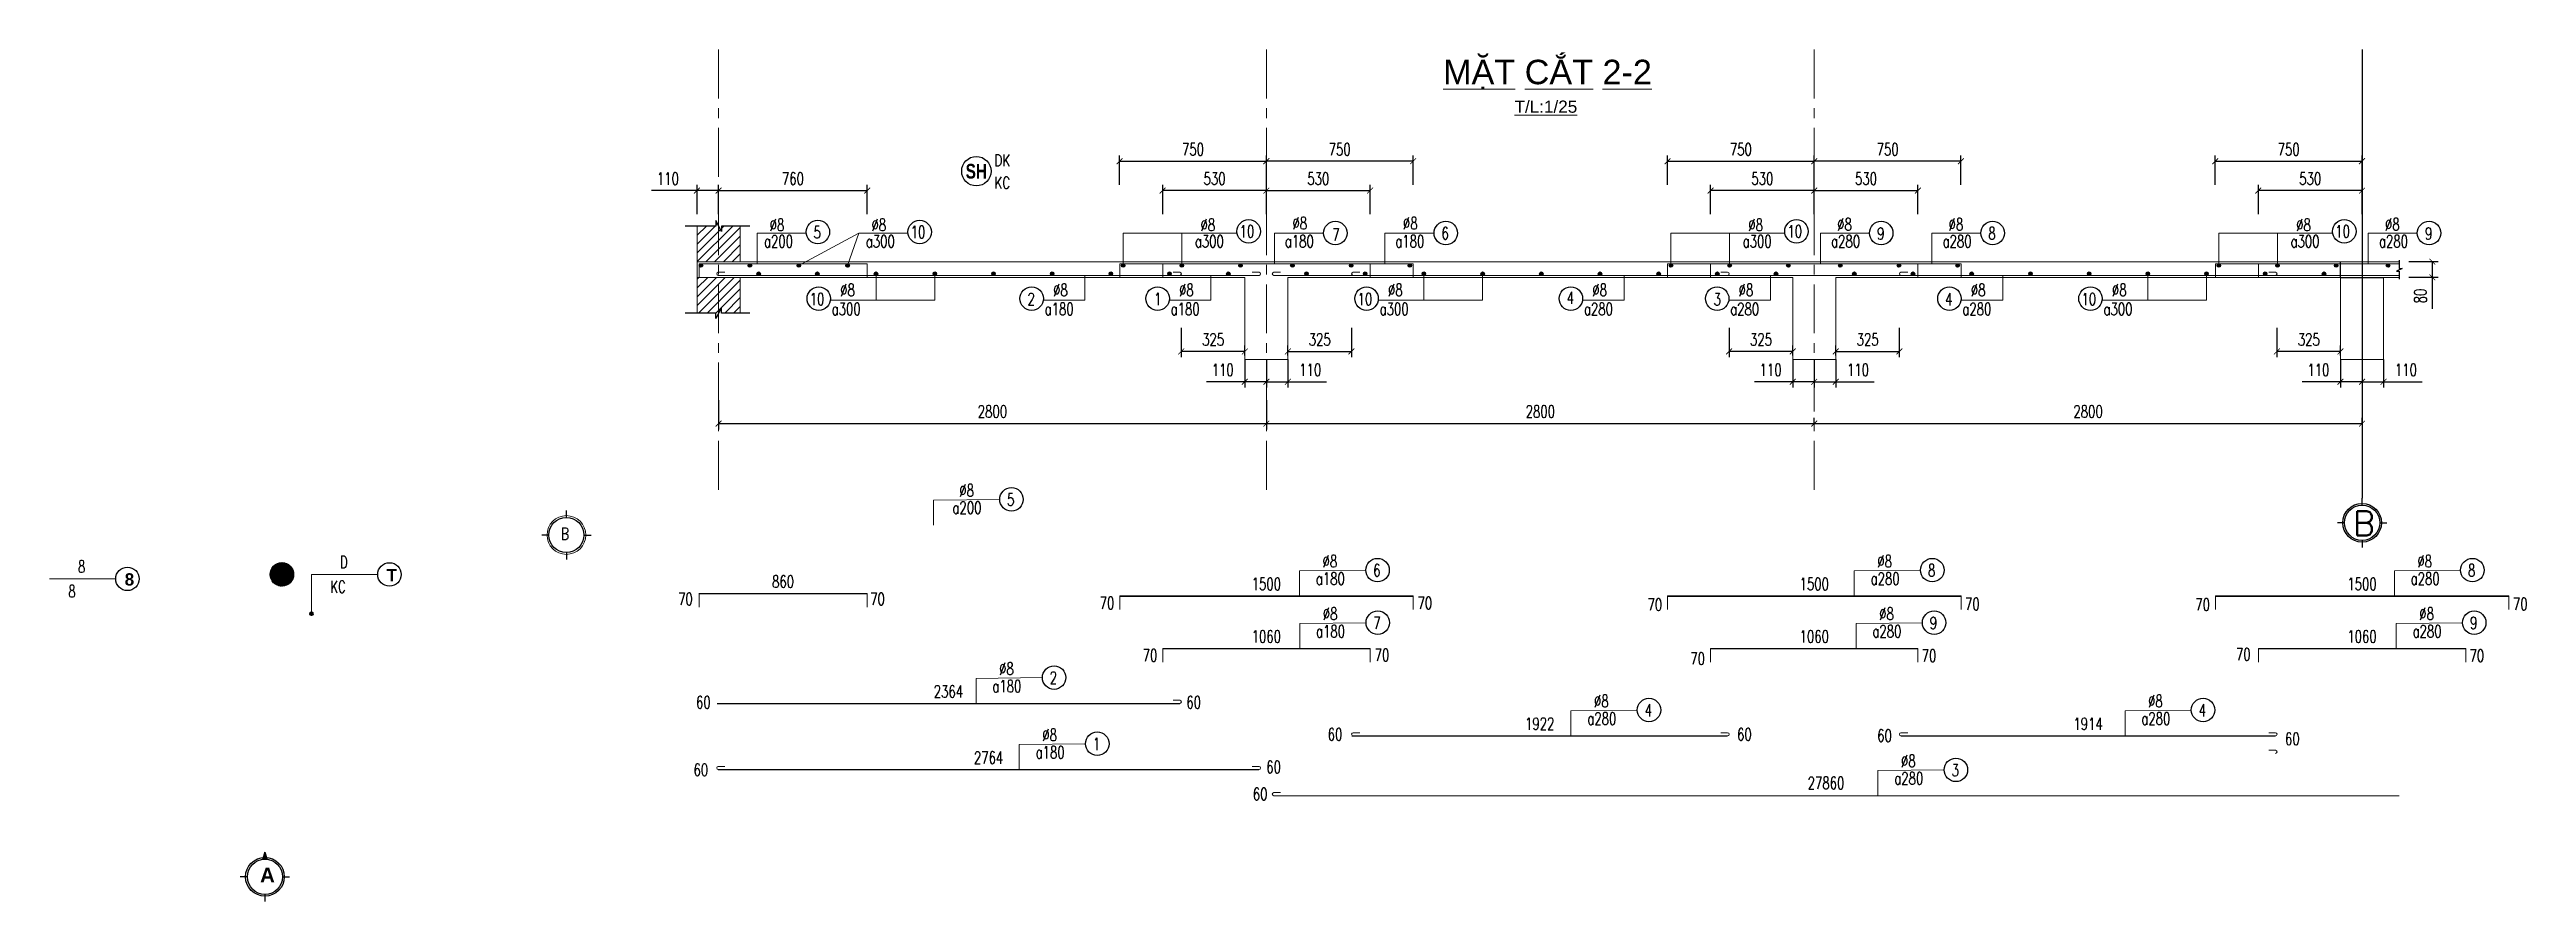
# Model space of a CAD drawing. Header units: millimetres. Extents: x 1337 to 13996, y 3150 to 7504.
import ezdxf
from ezdxf.enums import TextEntityAlignment as Align

# ---------------------------------------------------------------- set-up
doc = ezdxf.new("R2010")
doc.units = ezdxf.units.MM
doc.linetypes.add('CENTER', pattern=[2, 1.25, -0.25, 0.25, -0.25])
for name, color, linetype, lineweight in [('1', 1, 'Continuous', 40), ('2', 2, 'Continuous', 18), ('5', 254, 'Continuous', 15), ('8', 8, 'Continuous', 9)]:
    doc.layers.add(name, color=color, linetype=linetype, lineweight=lineweight)
for name, color, linetype in [('net ve', 100, 'Continuous'), ('NUCEPRO-dim', 8, 'Continuous'), ('NUCEPRO-netmanh', 9, 'Continuous'), ('NUCEPRO-thay', 4, 'Continuous'), ('NUCEPRO-thep chu', 6, 'Continuous'), ('NUCEPRO-truc', 5, 'CENTER')]:
    doc.layers.add(name, color=color, linetype=linetype)
doc.styles.add('.VnHelvetlnsH', font='')
doc.styles.add('1000', font='romans.shx', dxfattribs={"width": 0.7, "height": 1000})
doc.styles.add('62.5', font='romans.shx', dxfattribs={"width": 0.7, "height": 62.5})
doc.styles.add('ARIAL', font='')
doc.styles.add('romans.shx', font='romans.shx', dxfattribs={"width": 0.75, "bigfont": 'vns.shx'})
doc.styles.add('t1', font='')
doc.styles.get('.VnHelvetlnsH').set_extended_font_data('.VnHelvetInsH', bold=True)
doc.styles.get('ARIAL').set_extended_font_data('.VnArial')
doc.styles.get('t1').set_extended_font_data('.VnHelvetInsH', bold=True)
doc.dimstyles.new('62.5', dxfattribs={"dimscale": 1.0005, "dimtxt": 62.5, "dimasz": 30, "dimexe": 30, "dimexo": 0.0625, "dimgap": 30, "dimtad": 1, "dimdec": 0, "dimrnd": 1, "dimzin": 0, "dimdsep": 46, "dimtxsty": '62.5', "dimblk": 'ARCHTICK', "dimcen": 20, "dimclrd": 7, "dimclre": 7, "dimclrt": 3, "dimadec": 0, "dimazin": 0, "dimtm": 1e-09, "dimtfac": 1, "dimtdec": 0, "dimtofl": 0, "dimtmove": 0, "dimatfit": 3, "dimfxl": 1, "dimtolj": 1, "dimtzin": 0, "dimarcsym": 0})
doc.dimstyles.new('Copy of 62.5', dxfattribs={"dimscale": 0, "dimtxt": 62.5, "dimasz": 0, "dimexe": 0, "dimexo": 0.0625, "dimgap": 30, "dimtad": 1, "dimdec": 0, "dimrnd": 1, "dimzin": 0, "dimdsep": 46, "dimtxsty": '62.5', "dimblk": 'ARCHTICK', "dimcen": 20, "dimclrd": 7, "dimclre": 7, "dimclrt": 256, "dimadec": 0, "dimazin": 0, "dimtm": 1e-09, "dimtfac": 1, "dimtdec": 0, "dimtofl": 0, "dimtmove": 0, "dimatfit": 3, "dimfxl": 1, "dimtolj": 1, "dimtzin": 0, "dimarcsym": 0})

msp = doc.modelspace()

# ---------------------------------------------------------------- texts
at = {"color": 3, "style": 'romans.shx', "width": 0.75}
for tag, p, s in [('DK', (6165.6, 6907.6), '%%c8'), ('KC', (6165.6, 6793), '150')]:
    msp.add_attdef(tag, p, s, height=60, dxfattribs=at)
at = {"color": 7, "style": '.VnHelvetlnsH', "width": 0.75}
msp.add_attdef('SH', text='1', height=75, dxfattribs=at).set_placement((6073.6, 6882.2), align=Align.MIDDLE)
at = {"layer": '1', "style": '.VnHelvetlnsH'}
msp.add_attdef('T', (3059.3, 4786.7), '', height=62.5, dxfattribs=at)
at = {"layer": '2', "linetype": 'ByBlock', "lineweight": 0, "ltscale": 200, "insert": (8451.4, 7451.6), "char_height": 62.5, "attachment_point": 1, "style": 'ARIAL'}
msp.add_mtext_dynamic_manual_height_columns('\\pi7.8375;{\\H2x;\\LM\\fArial|b0|i0|c0|p34;Ặ\\f.VnArial|b0|i0|c0|p34;T C\\fArial|b0|i0|c0|p34;Ắ\\f.VnArial|b0|i0|c0|p34;T 2-2\\P\\pi373.16;\\H0.5x;T/L:1/25}', width=1061.122, gutter_width=5000, heights=[0], dxfattribs=at)
at = {"layer": 'net ve', "linetype": 'ByBlock', "lineweight": 0, "ltscale": 200, "char_height": 62.5, "attachment_point": 1, "style": '62.5'}
for s, width, gutter_width, insert in [('%%C8', 89.401, 5000, (5017.3, 6639.2)), ('5', 89.401, 5000, (5241.3, 6601.5)), ('%%C8', 89.401, 5000, (5537.7, 6639.2)), ('10', 89.401, 5000, (5737.9, 6602.3)), ('%%C8', 89.401, 5000, (7219.4, 6639.2)), ('10', 89.401, 5000, (7419.2, 6605.5)), ('%%C8 ', 89.401, 5000, (7689.3, 6647.9)), ('7', 89.401, 5000, (7892.8, 6588.8)), ('%%C8 ', 89.401, 5000, (8253.9, 6647.9)), ('6', 89.401, 5000, (8450.9, 6596)), ('%%C8', 89.401, 5000, (10019.4, 6639.2)), ('10', 89.401, 5000, (10219.2, 6605.5)), ('%%C8 ', 89.401, 5000, (10473.3, 6641.8)), ('9 ', 89.401, 5000, (10677.7, 6594.7)), ('%%C8 ', 89.401, 5000, (11042.8, 6641.8)), ('8', 89.401, 5000, (11245.7, 6596)), ('%%C8', 89.401, 5000, (12819.4, 6639.2)), ('10', 89.401, 5000, (13019.2, 6605.5)), ('%%C8 ', 89.401, 5000, (13273.3, 6641.8)), ('9 ', 89.401, 5000, (13477.7, 6594.7)), ('a200', 89.401, 5000, (4988.4, 6554.9)), ('a300', 89.401, 5000, (5508.8, 6554.9)), ('a300', 89.401, 5000, (7190.5, 6554.9)), ('a180 ', 89.401, 5000, (7650.4, 6555.2)), ('a180 ', 89.401, 5000, (8214.9, 6555.2)), ('a300', 89.401, 5000, (9990.5, 6554.9)), ('a280 ', 89.401, 5000, (10442.6, 6555.5)), ('a280 ', 89.401, 5000, (11012.1, 6555.5)), ('a300', 89.401, 5000, (12790.5, 6554.9)), ('a280 ', 89.401, 5000, (13242.6, 6555.5)), ('10', 89.401, 5000, (5222, 6259.6)), ('a300', 89.401, 5000, (5334.7, 6208.6)), ('%%C8', 89.401, 5000, (5377.7, 6306.7)), ('2', 89.401, 5000, (6335.2, 6259.6)), ('a180', 89.401, 5000, (6423, 6208.6)), ('%%C8', 89.401, 5000, (6465.9, 6306.7)), ('1', 89.401, 5000, (6982.2, 6260.2)), ('a180', 89.401, 5000, (7066.8, 6208.6)), ('%%C8', 89.401, 5000, (7109.8, 6306.7)), ('10', 89.401, 5000, (8022, 6259.6)), ('a300', 89.401, 5000, (8134.7, 6208.6)), ('%%C8', 89.401, 5000, (8177.7, 6306.7)), ('4', 89.401, 5000, (9091, 6266.4)), ('a280', 89.401, 5000, (9178.9, 6208.6)), ('%%C8', 89.401, 5000, (9221.9, 6306.7)), ('3 ', 89.401, 5000, (9841.5, 6258.8)), ('a280', 89.401, 5000, (9926.6, 6208.6)), ('%%C8', 89.401, 5000, (9969.6, 6306.7)), ('4', 89.401, 5000, (11025, 6258.9)), ('a280', 89.401, 5000, (11113.6, 6208.6)), ('%%C8', 89.401, 5000, (11156.6, 6306.7)), ('10', 89.401, 5000, (11722, 6259.6)), ('a300', 89.401, 5000, (11834.7, 6208.6)), ('%%C8', 89.401, 5000, (11877.7, 6306.7)), ('a200 ', 89.401, 5000, (5951.7, 5193.4)), ('%%C8 ', 89.401, 5000, (5986.5, 5281.9)), ('5', 89.401, 5000, (6230.9, 5235)), ('a180 ', 89.401, 5000, (7808.9, 4830.9)), ('%%C8 ', 89.401, 5000, (7843.1, 4920.3)), ('6', 89.401, 5000, (8101.9, 4873.4)), ('a280 ', 89.401, 5000, (10644.3, 4830.9)), ('%%C8 ', 89.401, 5000, (10678.6, 4920.3)), ('8', 89.401, 5000, (10937.3, 4873.4)), ('a280 ', 89.401, 5000, (13404.7, 4830.9)), ('%%C8 ', 89.401, 5000, (13439, 4920.3)), ('8', 89.401, 5000, (13697.7, 4873.4)), ('70', 45.275, 250, (4549.3, 4726.7)), ('70', 45.275, 250, (5530.9, 4726.7)), ('70', 45.275, 250, (6704, 4706.1)), ('70', 45.275, 250, (8328.2, 4706.1)), ('70', 45.275, 250, (9503.8, 4698.7)), ('70', 45.275, 250, (11127, 4701.8)), ('70', 45.275, 250, (12303.8, 4698.7)), ('70', 45.275, 250, (13927, 4701.8)), ('a180 ', 89.401, 5000, (7810.1, 4562.3)), ('%%C8 ', 89.401, 5000, (7844.4, 4651.7)), ('7', 89.401, 5000, (8103.1, 4604.7)), ('a280 ', 89.401, 5000, (10653.8, 4562.3)), ('%%C8 ', 89.401, 5000, (10688.1, 4651.7)), ('9', 89.401, 5000, (10946.9, 4604.7)), ('a280 ', 89.401, 5000, (13414.3, 4562.3)), ('%%C8 ', 89.401, 5000, (13448.5, 4651.7)), ('9', 89.401, 5000, (13707.3, 4604.7)), ('70', 45.275, 250, (6923.7, 4439.7)), ('70', 45.275, 250, (8109.4, 4441.4)), ('70', 45.275, 250, (10905.1, 4437.1)), ('70', 45.275, 250, (12511.4, 4443.8)), ('70', 45.275, 250, (13705.1, 4437.1)), ('%%C8 ', 89.401, 5000, (6190.1, 4371.1)), ('2', 89.401, 5000, (6448.8, 4324.1)), ('70', 45.275, 250, (9722.5, 4422.7)), ('60', 14.491, 12.5, (4641, 4199.2)), ('a180 ', 89.401, 5000, (6155.8, 4281.7)), ('60', 14.491, 12.5, (7147.2, 4199.2)), ('%%C8 ', 89.401, 5000, (9230.6, 4205.4)), ('%%C8 ', 89.401, 5000, (12062.4, 4205.4)), ('a280 ', 66.252, 5000, (9196.3, 4116)), ('4', 89.401, 5000, (9489.3, 4158.4)), ('a280 ', 66.252, 5000, (12028.1, 4116)), ('4', 89.401, 5000, (12321.2, 4158.4)), ('a180 ', 89.401, 5000, (6376.5, 3943.6)), ('%%C8 ', 89.401, 5000, (6410.8, 4033)), ('1', 89.401, 5000, (6669.5, 3986.1)), ('60', 14.491, 12.5, (7869.5, 4035.1)), ('60', 14.491, 12.5, (9961.9, 4035.1)), ('60', 14.491, 12.5, (10677.9, 4029)), ('60', 14.491, 12.5, (12762.7, 4012.4)), ('60', 14.491, 12.5, (4628, 3853.9)), ('60', 14.491, 12.5, (7555.3, 3867.9)), ('a280 ', 66.252, 5000, (10765.1, 3810)), ('%%C8 ', 89.401, 5000, (10799.4, 3899.4)), ('3', 89.401, 5000, (11058.1, 3852.4)), ('60', 14.491, 12.5, (7486.6, 3730)), ('27860', 168.847, 250, (10322.6, 3786.6))]:
    msp.add_mtext_dynamic_manual_height_columns(s, width=width, gutter_width=gutter_width, heights=[0], dxfattribs=dict(at, insert=insert))
at = {"layer": 'net ve', "style": '62.5', "width": 0.7}
for tag, p in [('D', (2821.2, 4853.1)), ('KC', (2772.1, 4726.9))]:
    msp.add_attdef(tag, p, '', height=62.5, dxfattribs=at)

# ---------------------------------------------------------------- blocks, each defined once
blk = doc.blocks.new('_ARCHTICK')
at = {"color": 0, "linetype": 'ByBlock', "const_width": 0.15}
blk.add_lwpolyline([(-0.5, -0.5), (0.5, 0.5)], dxfattribs=at)
blk = doc.blocks.new('*D51')
at = {"layer": 'Defpoints', "color": 0, "linetype": 'ByBlock', "ltscale": 200, "transparency": 16777216}
for p in [(4756, 6783), (4646, 6602), (4756, 6602)]:
    blk.add_point(p, dxfattribs=at)
at = {"layer": 'net ve', "color": 7, "linetype": 'ByBlock', "lineweight": -2, "ltscale": 200, "transparency": 16777216}
for p, q in [((4646, 6783), (4413, 6783)), ((4646, 6663), (4646, 6813)), ((4756, 6783), (4646, 6783)), ((4756, 6663), (4756, 6813))]:
    blk.add_line(p, q, dxfattribs=at)
at = {"layer": 'net ve', "color": 7, "linetype": 'ByBlock', "lineweight": -2, "ltscale": 200, "transparency": 16777216, "xscale": 30, "yscale": 30, "zscale": 30, "rotation": 180}
blk.add_blockref('_ARCHTICK', (4646, 6783), dxfattribs=at)
at = {"layer": 'net ve', "color": 7, "linetype": 'ByBlock', "lineweight": -2, "ltscale": 200, "transparency": 16777216, "xscale": 30, "yscale": 30, "zscale": 30}
blk.add_blockref('_ARCHTICK', (4756, 6783), dxfattribs=at)
at = {"layer": 'net ve', "color": 3, "linetype": 'ByBlock', "lineweight": 0, "ltscale": 200, "transparency": 16777216, "insert": (4497, 6844), "char_height": 62.5, "attachment_point": 5, "style": '62.5'}
blk.add_mtext('\\A1;110', dxfattribs=at)
blk = doc.blocks.new('*D52')
at = {"layer": 'Defpoints', "color": 0, "linetype": 'ByBlock', "ltscale": 200, "transparency": 16777216}
for p in [(5516, 6783), (4756, 6462), (5516, 6375)]:
    blk.add_point(p, dxfattribs=at)
at = {"layer": 'net ve', "color": 7, "linetype": 'ByBlock', "lineweight": -2, "ltscale": 200, "transparency": 16777216}
for p, q in [((4756, 6663), (4756, 6813)), ((4756, 6783), (5516, 6783)), ((5516, 6663), (5516, 6813))]:
    blk.add_line(p, q, dxfattribs=at)
at = {"layer": 'net ve', "color": 7, "linetype": 'ByBlock', "lineweight": -2, "ltscale": 200, "transparency": 16777216, "xscale": 30, "yscale": 30, "zscale": 30, "rotation": 180}
blk.add_blockref('_ARCHTICK', (4756, 6783), dxfattribs=at)
at = {"layer": 'net ve', "color": 7, "linetype": 'ByBlock', "lineweight": -2, "ltscale": 200, "transparency": 16777216, "xscale": 30, "yscale": 30, "zscale": 30}
blk.add_blockref('_ARCHTICK', (5516, 6783), dxfattribs=at)
at = {"layer": 'net ve', "color": 3, "linetype": 'ByBlock', "lineweight": 0, "ltscale": 200, "transparency": 16777216, "insert": (5136, 6844), "char_height": 62.5, "attachment_point": 5, "style": '62.5'}
blk.add_mtext('\\A1;760', dxfattribs=at)
blk = doc.blocks.new('*D53')
at = {"layer": 'Defpoints', "color": 0, "linetype": 'ByBlock', "ltscale": 200, "transparency": 16777216}
for p in [(7026, 6783), (7026, 6420), (7556, 6420)]:
    blk.add_point(p, dxfattribs=at)
at = {"layer": 'net ve', "color": 7, "linetype": 'ByBlock', "lineweight": -2, "ltscale": 200, "transparency": 16777216}
for p, q in [((7026, 6663), (7026, 6813)), ((7556, 6783), (7026, 6783)), ((7556, 6663), (7556, 6813))]:
    blk.add_line(p, q, dxfattribs=at)
at = {"layer": 'net ve', "color": 7, "linetype": 'ByBlock', "lineweight": -2, "ltscale": 200, "transparency": 16777216, "xscale": 30, "yscale": 30, "zscale": 30, "rotation": 180}
blk.add_blockref('_ARCHTICK', (7026, 6783), dxfattribs=at)
at = {"layer": 'net ve', "color": 7, "linetype": 'ByBlock', "lineweight": -2, "ltscale": 200, "transparency": 16777216, "xscale": 30, "yscale": 30, "zscale": 30}
blk.add_blockref('_ARCHTICK', (7556, 6783), dxfattribs=at)
at = {"layer": 'net ve', "color": 3, "linetype": 'ByBlock', "lineweight": 0, "ltscale": 200, "transparency": 16777216, "insert": (7291, 6844), "char_height": 62.5, "attachment_point": 5, "style": '62.5'}
blk.add_mtext('\\A1;530', dxfattribs=at)
blk = doc.blocks.new('*D54')
at = {"layer": 'Defpoints', "color": 0, "linetype": 'ByBlock', "ltscale": 200, "transparency": 16777216}
for p in [(7556, 6933), (6806, 6420), (7556, 6386)]:
    blk.add_point(p, dxfattribs=at)
at = {"layer": 'net ve', "color": 7, "linetype": 'ByBlock', "lineweight": -2, "ltscale": 200, "transparency": 16777216}
for p, q in [((6806, 6813), (6806, 6963)), ((6806, 6933), (7556, 6933)), ((7556, 6813), (7556, 6963))]:
    blk.add_line(p, q, dxfattribs=at)
at = {"layer": 'net ve', "color": 7, "linetype": 'ByBlock', "lineweight": -2, "ltscale": 200, "transparency": 16777216, "xscale": 30, "yscale": 30, "zscale": 30, "rotation": 180}
blk.add_blockref('_ARCHTICK', (6806, 6933), dxfattribs=at)
at = {"layer": 'net ve', "color": 7, "linetype": 'ByBlock', "lineweight": -2, "ltscale": 200, "transparency": 16777216, "xscale": 30, "yscale": 30, "zscale": 30}
blk.add_blockref('_ARCHTICK', (7556, 6933), dxfattribs=at)
at = {"layer": 'net ve', "color": 3, "linetype": 'ByBlock', "lineweight": 0, "ltscale": 200, "transparency": 16777216, "insert": (7181, 6994), "char_height": 62.5, "attachment_point": 5, "style": '62.5'}
blk.add_mtext('\\A1;750', dxfattribs=at)
blk = doc.blocks.new('*D55')
at = {"layer": 'Defpoints', "color": 0, "linetype": 'ByBlock', "ltscale": 200, "transparency": 16777216}
for p in [(8086, 6783), (7556, 6420), (8086, 6420)]:
    blk.add_point(p, dxfattribs=at)
at = {"layer": 'net ve', "color": 7, "linetype": 'ByBlock', "lineweight": -2, "ltscale": 200, "transparency": 16777216}
for p, q in [((7556, 6663), (7556, 6813)), ((7556, 6783), (8086, 6783)), ((8086, 6663), (8086, 6813))]:
    blk.add_line(p, q, dxfattribs=at)
at = {"layer": 'net ve', "color": 7, "linetype": 'ByBlock', "lineweight": -2, "ltscale": 200, "transparency": 16777216, "xscale": 30, "yscale": 30, "zscale": 30, "rotation": 180}
blk.add_blockref('_ARCHTICK', (7556, 6783), dxfattribs=at)
at = {"layer": 'net ve', "color": 7, "linetype": 'ByBlock', "lineweight": -2, "ltscale": 200, "transparency": 16777216, "xscale": 30, "yscale": 30, "zscale": 30}
blk.add_blockref('_ARCHTICK', (8086, 6783), dxfattribs=at)
at = {"layer": 'net ve', "color": 3, "linetype": 'ByBlock', "lineweight": 0, "ltscale": 200, "transparency": 16777216, "insert": (7821, 6844), "char_height": 62.5, "attachment_point": 5, "style": '62.5'}
blk.add_mtext('\\A1;530', dxfattribs=at)
blk = doc.blocks.new('*D56')
at = {"layer": 'Defpoints', "color": 0, "linetype": 'ByBlock', "ltscale": 200, "transparency": 16777216}
for p in [(7556, 6933), (7556, 6386), (8306, 6420)]:
    blk.add_point(p, dxfattribs=at)
at = {"layer": 'net ve', "color": 7, "linetype": 'ByBlock', "lineweight": -2, "ltscale": 200, "transparency": 16777216}
for p, q in [((7556, 6813), (7556, 6963)), ((8306, 6933), (7556, 6933)), ((8306, 6813), (8306, 6963))]:
    blk.add_line(p, q, dxfattribs=at)
at = {"layer": 'net ve', "color": 7, "linetype": 'ByBlock', "lineweight": -2, "ltscale": 200, "transparency": 16777216, "xscale": 30, "yscale": 30, "zscale": 30, "rotation": 180}
blk.add_blockref('_ARCHTICK', (7556, 6933), dxfattribs=at)
at = {"layer": 'net ve', "color": 7, "linetype": 'ByBlock', "lineweight": -2, "ltscale": 200, "transparency": 16777216, "xscale": 30, "yscale": 30, "zscale": 30}
blk.add_blockref('_ARCHTICK', (8306, 6933), dxfattribs=at)
at = {"layer": 'net ve', "color": 3, "linetype": 'ByBlock', "lineweight": 0, "ltscale": 200, "transparency": 16777216, "insert": (7931, 6994), "char_height": 62.5, "attachment_point": 5, "style": '62.5'}
blk.add_mtext('\\A1;750', dxfattribs=at)
blk = doc.blocks.new('*D57')
at = {"layer": 'Defpoints', "color": 0, "linetype": 'ByBlock', "ltscale": 200, "transparency": 16777216}
for p in [(9826, 6783), (9826, 6420), (10356, 6420)]:
    blk.add_point(p, dxfattribs=at)
at = {"layer": 'net ve', "color": 7, "linetype": 'ByBlock', "lineweight": -2, "ltscale": 200, "transparency": 16777216}
for p, q in [((9826, 6663), (9826, 6813)), ((10356, 6783), (9826, 6783)), ((10356, 6663), (10356, 6813))]:
    blk.add_line(p, q, dxfattribs=at)
at = {"layer": 'net ve', "color": 7, "linetype": 'ByBlock', "lineweight": -2, "ltscale": 200, "transparency": 16777216, "xscale": 30, "yscale": 30, "zscale": 30, "rotation": 180}
blk.add_blockref('_ARCHTICK', (9826, 6783), dxfattribs=at)
at = {"layer": 'net ve', "color": 7, "linetype": 'ByBlock', "lineweight": -2, "ltscale": 200, "transparency": 16777216, "xscale": 30, "yscale": 30, "zscale": 30}
blk.add_blockref('_ARCHTICK', (10356, 6783), dxfattribs=at)
at = {"layer": 'net ve', "color": 3, "linetype": 'ByBlock', "lineweight": 0, "ltscale": 200, "transparency": 16777216, "insert": (10091, 6844), "char_height": 62.5, "attachment_point": 5, "style": '62.5'}
blk.add_mtext('\\A1;530', dxfattribs=at)
blk = doc.blocks.new('*D58')
at = {"layer": 'Defpoints', "color": 0, "linetype": 'ByBlock', "ltscale": 200, "transparency": 16777216}
for p in [(10356, 6933), (9606, 6420), (10356, 6386)]:
    blk.add_point(p, dxfattribs=at)
at = {"layer": 'net ve', "color": 7, "linetype": 'ByBlock', "lineweight": -2, "ltscale": 200, "transparency": 16777216}
for p, q in [((9606, 6813), (9606, 6963)), ((9606, 6933), (10356, 6933)), ((10356, 6813), (10356, 6963))]:
    blk.add_line(p, q, dxfattribs=at)
at = {"layer": 'net ve', "color": 7, "linetype": 'ByBlock', "lineweight": -2, "ltscale": 200, "transparency": 16777216, "xscale": 30, "yscale": 30, "zscale": 30, "rotation": 180}
blk.add_blockref('_ARCHTICK', (9606, 6933), dxfattribs=at)
at = {"layer": 'net ve', "color": 7, "linetype": 'ByBlock', "lineweight": -2, "ltscale": 200, "transparency": 16777216, "xscale": 30, "yscale": 30, "zscale": 30}
blk.add_blockref('_ARCHTICK', (10356, 6933), dxfattribs=at)
at = {"layer": 'net ve', "color": 3, "linetype": 'ByBlock', "lineweight": 0, "ltscale": 200, "transparency": 16777216, "insert": (9981, 6994), "char_height": 62.5, "attachment_point": 5, "style": '62.5'}
blk.add_mtext('\\A1;750', dxfattribs=at)
blk = doc.blocks.new('*D59')
at = {"layer": 'Defpoints', "color": 0, "linetype": 'ByBlock', "ltscale": 200, "transparency": 16777216}
for p in [(10886, 6783), (10356, 6420), (10886, 6420)]:
    blk.add_point(p, dxfattribs=at)
at = {"layer": 'net ve', "color": 7, "linetype": 'ByBlock', "lineweight": -2, "ltscale": 200, "transparency": 16777216}
for p, q in [((10356, 6663), (10356, 6813)), ((10356, 6783), (10886, 6783)), ((10886, 6663), (10886, 6813))]:
    blk.add_line(p, q, dxfattribs=at)
at = {"layer": 'net ve', "color": 7, "linetype": 'ByBlock', "lineweight": -2, "ltscale": 200, "transparency": 16777216, "xscale": 30, "yscale": 30, "zscale": 30, "rotation": 180}
blk.add_blockref('_ARCHTICK', (10356, 6783), dxfattribs=at)
at = {"layer": 'net ve', "color": 7, "linetype": 'ByBlock', "lineweight": -2, "ltscale": 200, "transparency": 16777216, "xscale": 30, "yscale": 30, "zscale": 30}
blk.add_blockref('_ARCHTICK', (10886, 6783), dxfattribs=at)
at = {"layer": 'net ve', "color": 3, "linetype": 'ByBlock', "lineweight": 0, "ltscale": 200, "transparency": 16777216, "insert": (10621, 6844), "char_height": 62.5, "attachment_point": 5, "style": '62.5'}
blk.add_mtext('\\A1;530', dxfattribs=at)
blk = doc.blocks.new('*D60')
at = {"layer": 'Defpoints', "color": 0, "linetype": 'ByBlock', "ltscale": 200, "transparency": 16777216}
for p in [(10356, 6933), (10356, 6386), (11106, 6420)]:
    blk.add_point(p, dxfattribs=at)
at = {"layer": 'net ve', "color": 7, "linetype": 'ByBlock', "lineweight": -2, "ltscale": 200, "transparency": 16777216}
for p, q in [((10356, 6813), (10356, 6963)), ((11106, 6933), (10356, 6933)), ((11106, 6813), (11106, 6963))]:
    blk.add_line(p, q, dxfattribs=at)
at = {"layer": 'net ve', "color": 7, "linetype": 'ByBlock', "lineweight": -2, "ltscale": 200, "transparency": 16777216, "xscale": 30, "yscale": 30, "zscale": 30, "rotation": 180}
blk.add_blockref('_ARCHTICK', (10356, 6933), dxfattribs=at)
at = {"layer": 'net ve', "color": 7, "linetype": 'ByBlock', "lineweight": -2, "ltscale": 200, "transparency": 16777216, "xscale": 30, "yscale": 30, "zscale": 30}
blk.add_blockref('_ARCHTICK', (11106, 6933), dxfattribs=at)
at = {"layer": 'net ve', "color": 3, "linetype": 'ByBlock', "lineweight": 0, "ltscale": 200, "transparency": 16777216, "insert": (10731, 6994), "char_height": 62.5, "attachment_point": 5, "style": '62.5'}
blk.add_mtext('\\A1;750', dxfattribs=at)
blk = doc.blocks.new('*D61')
at = {"layer": 'Defpoints', "color": 0, "linetype": 'ByBlock', "ltscale": 200, "transparency": 16777216}
for p in [(12626, 6783), (12626, 6420), (13156, 6420)]:
    blk.add_point(p, dxfattribs=at)
at = {"layer": 'net ve', "color": 7, "linetype": 'ByBlock', "lineweight": -2, "ltscale": 200, "transparency": 16777216}
for p, q in [((12626, 6663), (12626, 6813)), ((13156, 6783), (12626, 6783)), ((13156, 6663), (13156, 6813))]:
    blk.add_line(p, q, dxfattribs=at)
at = {"layer": 'net ve', "color": 7, "linetype": 'ByBlock', "lineweight": -2, "ltscale": 200, "transparency": 16777216, "xscale": 30, "yscale": 30, "zscale": 30, "rotation": 180}
blk.add_blockref('_ARCHTICK', (12626, 6783), dxfattribs=at)
at = {"layer": 'net ve', "color": 7, "linetype": 'ByBlock', "lineweight": -2, "ltscale": 200, "transparency": 16777216, "xscale": 30, "yscale": 30, "zscale": 30}
blk.add_blockref('_ARCHTICK', (13156, 6783), dxfattribs=at)
at = {"layer": 'net ve', "color": 3, "linetype": 'ByBlock', "lineweight": 0, "ltscale": 200, "transparency": 16777216, "insert": (12891, 6844), "char_height": 62.5, "attachment_point": 5, "style": '62.5'}
blk.add_mtext('\\A1;530', dxfattribs=at)
blk = doc.blocks.new('*D62')
at = {"layer": 'Defpoints', "color": 0, "linetype": 'ByBlock', "ltscale": 200, "transparency": 16777216}
for p in [(13156, 6933), (12406, 6420), (13156, 6386)]:
    blk.add_point(p, dxfattribs=at)
at = {"layer": 'net ve', "color": 7, "linetype": 'ByBlock', "lineweight": -2, "ltscale": 200, "transparency": 16777216}
for p, q in [((12406, 6813), (12406, 6963)), ((12406, 6933), (13156, 6933)), ((13156, 6813), (13156, 6963))]:
    blk.add_line(p, q, dxfattribs=at)
at = {"layer": 'net ve', "color": 7, "linetype": 'ByBlock', "lineweight": -2, "ltscale": 200, "transparency": 16777216, "xscale": 30, "yscale": 30, "zscale": 30, "rotation": 180}
blk.add_blockref('_ARCHTICK', (12406, 6933), dxfattribs=at)
at = {"layer": 'net ve', "color": 7, "linetype": 'ByBlock', "lineweight": -2, "ltscale": 200, "transparency": 16777216, "xscale": 30, "yscale": 30, "zscale": 30}
blk.add_blockref('_ARCHTICK', (13156, 6933), dxfattribs=at)
at = {"layer": 'net ve', "color": 3, "linetype": 'ByBlock', "lineweight": 0, "ltscale": 200, "transparency": 16777216, "insert": (12781, 6994), "char_height": 62.5, "attachment_point": 5, "style": '62.5'}
blk.add_mtext('\\A1;750', dxfattribs=at)
blk = doc.blocks.new('*D63')
at = {"layer": '5', "color": 7, "linetype": 'ByBlock', "lineweight": -2, "ltscale": 200, "transparency": 16777216}
for p, q in [((4756, 5712), (4756, 5562)), ((7556, 5712), (7556, 5562)), ((4756, 5592), (7556, 5592))]:
    blk.add_line(p, q, dxfattribs=at)
at = {"layer": 'Defpoints', "color": 0, "linetype": 'ByBlock', "ltscale": 200, "transparency": 16777216}
for p in [(4756, 6340), (7556, 6340), (7556, 5592)]:
    blk.add_point(p, dxfattribs=at)
at = {"layer": '5', "color": 7, "linetype": 'ByBlock', "lineweight": -2, "ltscale": 200, "transparency": 16777216, "xscale": 30, "yscale": 30, "zscale": 30, "rotation": 180}
blk.add_blockref('_ARCHTICK', (4756, 5592), dxfattribs=at)
at = {"layer": '5', "color": 7, "linetype": 'ByBlock', "lineweight": -2, "ltscale": 200, "transparency": 16777216, "xscale": 30, "yscale": 30, "zscale": 30}
blk.add_blockref('_ARCHTICK', (7556, 5592), dxfattribs=at)
at = {"layer": '5', "color": 3, "linetype": 'ByBlock', "lineweight": 0, "ltscale": 200, "transparency": 16777216, "insert": (6156, 5654), "char_height": 62.5, "attachment_point": 5, "style": '62.5'}
blk.add_mtext('\\A1;2800', dxfattribs=at)
blk = doc.blocks.new('*D64')
at = {"layer": 'Defpoints', "color": 0, "linetype": 'ByBlock', "ltscale": 200, "transparency": 16777216}
for p in [(7556, 6340), (10356, 5592), (10356, 5592)]:
    blk.add_point(p, dxfattribs=at)
at = {"layer": 'net ve', "color": 7, "linetype": 'ByBlock', "lineweight": -2, "ltscale": 200, "transparency": 16777216}
for p, q in [((7556, 5712), (7556, 5562)), ((7556, 5592), (10356, 5592)), ((10356, 5592), (10356, 5622))]:
    blk.add_line(p, q, dxfattribs=at)
at = {"layer": 'net ve', "color": 7, "linetype": 'ByBlock', "lineweight": -2, "ltscale": 200, "transparency": 16777216, "xscale": 30, "yscale": 30, "zscale": 30, "rotation": 180}
blk.add_blockref('_ARCHTICK', (7556, 5592), dxfattribs=at)
at = {"layer": 'net ve', "color": 7, "linetype": 'ByBlock', "lineweight": -2, "ltscale": 200, "transparency": 16777216, "xscale": 30, "yscale": 30, "zscale": 30}
blk.add_blockref('_ARCHTICK', (10356, 5592), dxfattribs=at)
at = {"layer": 'net ve', "color": 3, "linetype": 'ByBlock', "lineweight": 0, "ltscale": 200, "transparency": 16777216, "insert": (8956, 5654), "char_height": 62.5, "attachment_point": 5, "style": '62.5'}
blk.add_mtext('\\A1;2800', dxfattribs=at)
blk = doc.blocks.new('*D65')
at = {"layer": 'Defpoints', "color": 0, "linetype": 'ByBlock', "ltscale": 200, "transparency": 16777216}
for p in [(10356, 5592), (13156, 5592), (13156, 5592)]:
    blk.add_point(p, dxfattribs=at)
at = {"layer": 'net ve', "color": 7, "linetype": 'ByBlock', "lineweight": -2, "ltscale": 200, "transparency": 16777216}
for p, q in [((10356, 5592), (10356, 5622)), ((10356, 5592), (13156, 5592)), ((13156, 5592), (13156, 5622))]:
    blk.add_line(p, q, dxfattribs=at)
at = {"layer": 'net ve', "color": 7, "linetype": 'ByBlock', "lineweight": -2, "ltscale": 200, "transparency": 16777216, "xscale": 30, "yscale": 30, "zscale": 30, "rotation": 180}
blk.add_blockref('_ARCHTICK', (10356, 5592), dxfattribs=at)
at = {"layer": 'net ve', "color": 7, "linetype": 'ByBlock', "lineweight": -2, "ltscale": 200, "transparency": 16777216, "xscale": 30, "yscale": 30, "zscale": 30}
blk.add_blockref('_ARCHTICK', (13156, 5592), dxfattribs=at)
at = {"layer": 'net ve', "color": 3, "linetype": 'ByBlock', "lineweight": 0, "ltscale": 200, "transparency": 16777216, "insert": (11756, 5654), "char_height": 62.5, "attachment_point": 5, "style": '62.5'}
blk.add_mtext('\\A1;2800', dxfattribs=at)
blk = doc.blocks.new('*D66')
at = {"layer": 'Defpoints', "color": 0, "linetype": 'ByBlock', "ltscale": 200, "transparency": 16777216}
for p in [(7446, 5920), (7556, 5920), (7446, 5806)]:
    blk.add_point(p, dxfattribs=at)
at = {"layer": 'net ve', "color": 7, "linetype": 'ByBlock', "lineweight": -2, "ltscale": 200, "transparency": 16777216}
for p, q in [((7446, 5919), (7446, 5776)), ((7556, 5919), (7556, 5776)), ((7446, 5806), (7250, 5806)), ((7556, 5806), (7446, 5806))]:
    blk.add_line(p, q, dxfattribs=at)
at = {"layer": 'net ve', "color": 7, "linetype": 'ByBlock', "lineweight": -2, "ltscale": 200, "transparency": 16777216, "xscale": 30, "yscale": 30, "zscale": 30, "rotation": 180}
blk.add_blockref('_ARCHTICK', (7446, 5806), dxfattribs=at)
at = {"layer": 'net ve', "color": 7, "linetype": 'ByBlock', "lineweight": -2, "ltscale": 200, "transparency": 16777216, "xscale": 30, "yscale": 30, "zscale": 30}
blk.add_blockref('_ARCHTICK', (7556, 5806), dxfattribs=at)
at = {"layer": 'net ve', "color": 3, "linetype": 'ByBlock', "lineweight": 0, "ltscale": 200, "transparency": 16777216, "insert": (7333, 5867), "char_height": 62.5, "attachment_point": 5, "style": '62.5'}
blk.add_mtext('\\A1;110', dxfattribs=at)
blk = doc.blocks.new('*D67')
at = {"layer": 'Defpoints', "color": 0, "linetype": 'ByBlock', "ltscale": 200, "transparency": 16777216}
for p in [(7556, 5920), (7666, 5920), (7666, 5806)]:
    blk.add_point(p, dxfattribs=at)
at = {"layer": 'net ve', "color": 7, "linetype": 'ByBlock', "lineweight": -2, "ltscale": 200, "transparency": 16777216}
for p, q in [((7556, 5919), (7556, 5776)), ((7666, 5919), (7666, 5776)), ((7556, 5806), (7666, 5806)), ((7666, 5806), (7863, 5806))]:
    blk.add_line(p, q, dxfattribs=at)
at = {"layer": 'net ve', "color": 7, "linetype": 'ByBlock', "lineweight": -2, "ltscale": 200, "transparency": 16777216, "xscale": 30, "yscale": 30, "zscale": 30, "rotation": 180}
blk.add_blockref('_ARCHTICK', (7556, 5806), dxfattribs=at)
at = {"layer": 'net ve', "color": 7, "linetype": 'ByBlock', "lineweight": -2, "ltscale": 200, "transparency": 16777216, "xscale": 30, "yscale": 30, "zscale": 30}
blk.add_blockref('_ARCHTICK', (7666, 5806), dxfattribs=at)
at = {"layer": 'net ve', "color": 3, "linetype": 'ByBlock', "lineweight": 0, "ltscale": 200, "transparency": 16777216, "insert": (7780, 5867), "char_height": 62.5, "attachment_point": 5, "style": '62.5'}
blk.add_mtext('\\A1;110', dxfattribs=at)
blk = doc.blocks.new('*D68')
at = {"layer": 'Defpoints', "color": 0, "linetype": 'ByBlock', "ltscale": 200, "transparency": 16777216}
for p in [(7121, 6358), (7121, 5961), (7446, 5941)]:
    blk.add_point(p, dxfattribs=at)
at = {"layer": 'net ve', "color": 7, "linetype": 'ByBlock', "lineweight": -2, "ltscale": 200, "transparency": 16777216}
for p, q in [((7121, 6081), (7121, 5931)), ((7446, 5961), (7121, 5961)), ((7446, 5941), (7446, 5991))]:
    blk.add_line(p, q, dxfattribs=at)
at = {"layer": 'net ve', "color": 7, "linetype": 'ByBlock', "lineweight": -2, "ltscale": 200, "transparency": 16777216, "xscale": 30, "yscale": 30, "zscale": 30, "rotation": 180}
blk.add_blockref('_ARCHTICK', (7121, 5961), dxfattribs=at)
at = {"layer": 'net ve', "color": 7, "linetype": 'ByBlock', "lineweight": -2, "ltscale": 200, "transparency": 16777216, "xscale": 30, "yscale": 30, "zscale": 30}
blk.add_blockref('_ARCHTICK', (7446, 5961), dxfattribs=at)
at = {"layer": 'net ve', "color": 3, "linetype": 'ByBlock', "lineweight": 0, "ltscale": 200, "transparency": 16777216, "insert": (7284, 6022), "char_height": 62.5, "attachment_point": 5, "style": '62.5'}
blk.add_mtext('\\A1;325', dxfattribs=at)
blk = doc.blocks.new('*D69')
at = {"layer": 'Defpoints', "color": 0, "linetype": 'ByBlock', "ltscale": 200, "transparency": 16777216}
for p in [(7991, 6358), (7991, 5961), (7666, 5941)]:
    blk.add_point(p, dxfattribs=at)
at = {"layer": 'net ve', "color": 7, "linetype": 'ByBlock', "lineweight": -2, "ltscale": 200, "transparency": 16777216}
for p, q in [((7991, 6081), (7991, 5931)), ((7666, 5941), (7666, 5991)), ((7666, 5961), (7991, 5961))]:
    blk.add_line(p, q, dxfattribs=at)
at = {"layer": 'net ve', "color": 7, "linetype": 'ByBlock', "lineweight": -2, "ltscale": 200, "transparency": 16777216, "xscale": 30, "yscale": 30, "zscale": 30, "rotation": 180}
blk.add_blockref('_ARCHTICK', (7666, 5961), dxfattribs=at)
at = {"layer": 'net ve', "color": 7, "linetype": 'ByBlock', "lineweight": -2, "ltscale": 200, "transparency": 16777216, "xscale": 30, "yscale": 30, "zscale": 30}
blk.add_blockref('_ARCHTICK', (7991, 5961), dxfattribs=at)
at = {"layer": 'net ve', "color": 3, "linetype": 'ByBlock', "lineweight": 0, "ltscale": 200, "transparency": 16777216, "insert": (7829, 6022), "char_height": 62.5, "attachment_point": 5, "style": '62.5'}
blk.add_mtext('\\A1;325', dxfattribs=at)
blk = doc.blocks.new('*D70')
at = {"layer": 'Defpoints', "color": 0, "linetype": 'ByBlock', "ltscale": 200, "transparency": 16777216}
for p in [(10246, 5920), (10356, 5920), (10246, 5806)]:
    blk.add_point(p, dxfattribs=at)
at = {"layer": 'net ve', "color": 7, "linetype": 'ByBlock', "lineweight": -2, "ltscale": 200, "transparency": 16777216}
for p, q in [((10246, 5919), (10246, 5776)), ((10356, 5919), (10356, 5776)), ((10246, 5806), (10050, 5806)), ((10356, 5806), (10246, 5806))]:
    blk.add_line(p, q, dxfattribs=at)
at = {"layer": 'net ve', "color": 7, "linetype": 'ByBlock', "lineweight": -2, "ltscale": 200, "transparency": 16777216, "xscale": 30, "yscale": 30, "zscale": 30, "rotation": 180}
blk.add_blockref('_ARCHTICK', (10246, 5806), dxfattribs=at)
at = {"layer": 'net ve', "color": 7, "linetype": 'ByBlock', "lineweight": -2, "ltscale": 200, "transparency": 16777216, "xscale": 30, "yscale": 30, "zscale": 30}
blk.add_blockref('_ARCHTICK', (10356, 5806), dxfattribs=at)
at = {"layer": 'net ve', "color": 3, "linetype": 'ByBlock', "lineweight": 0, "ltscale": 200, "transparency": 16777216, "insert": (10133, 5867), "char_height": 62.5, "attachment_point": 5, "style": '62.5'}
blk.add_mtext('\\A1;110', dxfattribs=at)
blk = doc.blocks.new('*D71')
at = {"layer": 'Defpoints', "color": 0, "linetype": 'ByBlock', "ltscale": 200, "transparency": 16777216}
for p in [(10356, 5920), (10466, 5920), (10466, 5806)]:
    blk.add_point(p, dxfattribs=at)
at = {"layer": 'net ve', "color": 7, "linetype": 'ByBlock', "lineweight": -2, "ltscale": 200, "transparency": 16777216}
for p, q in [((10356, 5919), (10356, 5776)), ((10466, 5919), (10466, 5776)), ((10356, 5806), (10466, 5806)), ((10466, 5806), (10663, 5806))]:
    blk.add_line(p, q, dxfattribs=at)
at = {"layer": 'net ve', "color": 7, "linetype": 'ByBlock', "lineweight": -2, "ltscale": 200, "transparency": 16777216, "xscale": 30, "yscale": 30, "zscale": 30, "rotation": 180}
blk.add_blockref('_ARCHTICK', (10356, 5806), dxfattribs=at)
at = {"layer": 'net ve', "color": 7, "linetype": 'ByBlock', "lineweight": -2, "ltscale": 200, "transparency": 16777216, "xscale": 30, "yscale": 30, "zscale": 30}
blk.add_blockref('_ARCHTICK', (10466, 5806), dxfattribs=at)
at = {"layer": 'net ve', "color": 3, "linetype": 'ByBlock', "lineweight": 0, "ltscale": 200, "transparency": 16777216, "insert": (10580, 5867), "char_height": 62.5, "attachment_point": 5, "style": '62.5'}
blk.add_mtext('\\A1;110', dxfattribs=at)
blk = doc.blocks.new('*D72')
at = {"layer": 'Defpoints', "color": 0, "linetype": 'ByBlock', "ltscale": 200, "transparency": 16777216}
for p in [(9921, 6358), (9921, 5961), (10246, 5941)]:
    blk.add_point(p, dxfattribs=at)
at = {"layer": 'net ve', "color": 7, "linetype": 'ByBlock', "lineweight": -2, "ltscale": 200, "transparency": 16777216}
for p, q in [((9921, 6081), (9921, 5931)), ((10246, 5961), (9921, 5961)), ((10246, 5941), (10246, 5991))]:
    blk.add_line(p, q, dxfattribs=at)
at = {"layer": 'net ve', "color": 7, "linetype": 'ByBlock', "lineweight": -2, "ltscale": 200, "transparency": 16777216, "xscale": 30, "yscale": 30, "zscale": 30, "rotation": 180}
blk.add_blockref('_ARCHTICK', (9921, 5961), dxfattribs=at)
at = {"layer": 'net ve', "color": 7, "linetype": 'ByBlock', "lineweight": -2, "ltscale": 200, "transparency": 16777216, "xscale": 30, "yscale": 30, "zscale": 30}
blk.add_blockref('_ARCHTICK', (10246, 5961), dxfattribs=at)
at = {"layer": 'net ve', "color": 3, "linetype": 'ByBlock', "lineweight": 0, "ltscale": 200, "transparency": 16777216, "insert": (10084, 6022), "char_height": 62.5, "attachment_point": 5, "style": '62.5'}
blk.add_mtext('\\A1;325', dxfattribs=at)
blk = doc.blocks.new('*D73')
at = {"layer": 'Defpoints', "color": 0, "linetype": 'ByBlock', "ltscale": 200, "transparency": 16777216}
for p in [(10791, 6358), (10791, 5961), (10466, 5941)]:
    blk.add_point(p, dxfattribs=at)
at = {"layer": 'net ve', "color": 7, "linetype": 'ByBlock', "lineweight": -2, "ltscale": 200, "transparency": 16777216}
for p, q in [((10791, 6081), (10791, 5931)), ((10466, 5941), (10466, 5991)), ((10466, 5961), (10791, 5961))]:
    blk.add_line(p, q, dxfattribs=at)
at = {"layer": 'net ve', "color": 7, "linetype": 'ByBlock', "lineweight": -2, "ltscale": 200, "transparency": 16777216, "xscale": 30, "yscale": 30, "zscale": 30, "rotation": 180}
blk.add_blockref('_ARCHTICK', (10466, 5961), dxfattribs=at)
at = {"layer": 'net ve', "color": 7, "linetype": 'ByBlock', "lineweight": -2, "ltscale": 200, "transparency": 16777216, "xscale": 30, "yscale": 30, "zscale": 30}
blk.add_blockref('_ARCHTICK', (10791, 5961), dxfattribs=at)
at = {"layer": 'net ve', "color": 3, "linetype": 'ByBlock', "lineweight": 0, "ltscale": 200, "transparency": 16777216, "insert": (10629, 6022), "char_height": 62.5, "attachment_point": 5, "style": '62.5'}
blk.add_mtext('\\A1;325', dxfattribs=at)
blk = doc.blocks.new('*D74')
at = {"layer": 'Defpoints', "color": 0, "linetype": 'ByBlock', "ltscale": 200, "transparency": 16777216}
for p in [(13046, 5920), (13156, 5920), (13046, 5806)]:
    blk.add_point(p, dxfattribs=at)
at = {"layer": 'net ve', "color": 7, "linetype": 'ByBlock', "lineweight": -2, "ltscale": 200, "transparency": 16777216}
for p, q in [((13046, 5919), (13046, 5776)), ((13156, 5919), (13156, 5776)), ((13046, 5806), (12850, 5806)), ((13156, 5806), (13046, 5806))]:
    blk.add_line(p, q, dxfattribs=at)
at = {"layer": 'net ve', "color": 7, "linetype": 'ByBlock', "lineweight": -2, "ltscale": 200, "transparency": 16777216, "xscale": 30, "yscale": 30, "zscale": 30, "rotation": 180}
blk.add_blockref('_ARCHTICK', (13046, 5806), dxfattribs=at)
at = {"layer": 'net ve', "color": 7, "linetype": 'ByBlock', "lineweight": -2, "ltscale": 200, "transparency": 16777216, "xscale": 30, "yscale": 30, "zscale": 30}
blk.add_blockref('_ARCHTICK', (13156, 5806), dxfattribs=at)
at = {"layer": 'net ve', "color": 3, "linetype": 'ByBlock', "lineweight": 0, "ltscale": 200, "transparency": 16777216, "insert": (12933, 5867), "char_height": 62.5, "attachment_point": 5, "style": '62.5'}
blk.add_mtext('\\A1;110', dxfattribs=at)
blk = doc.blocks.new('*D75')
at = {"layer": 'Defpoints', "color": 0, "linetype": 'ByBlock', "ltscale": 200, "transparency": 16777216}
for p in [(13156, 5920), (13266, 5920), (13266, 5806)]:
    blk.add_point(p, dxfattribs=at)
at = {"layer": 'net ve', "color": 7, "linetype": 'ByBlock', "lineweight": -2, "ltscale": 200, "transparency": 16777216}
for p, q in [((13156, 5919), (13156, 5776)), ((13266, 5919), (13266, 5776)), ((13156, 5806), (13266, 5806)), ((13266, 5806), (13463, 5806))]:
    blk.add_line(p, q, dxfattribs=at)
at = {"layer": 'net ve', "color": 7, "linetype": 'ByBlock', "lineweight": -2, "ltscale": 200, "transparency": 16777216, "xscale": 30, "yscale": 30, "zscale": 30, "rotation": 180}
blk.add_blockref('_ARCHTICK', (13156, 5806), dxfattribs=at)
at = {"layer": 'net ve', "color": 7, "linetype": 'ByBlock', "lineweight": -2, "ltscale": 200, "transparency": 16777216, "xscale": 30, "yscale": 30, "zscale": 30}
blk.add_blockref('_ARCHTICK', (13266, 5806), dxfattribs=at)
at = {"layer": 'net ve', "color": 3, "linetype": 'ByBlock', "lineweight": 0, "ltscale": 200, "transparency": 16777216, "insert": (13380, 5867), "char_height": 62.5, "attachment_point": 5, "style": '62.5'}
blk.add_mtext('\\A1;110', dxfattribs=at)
blk = doc.blocks.new('*D76')
at = {"layer": 'Defpoints', "color": 0, "linetype": 'ByBlock', "ltscale": 200, "transparency": 16777216}
for p in [(12721, 6358), (12721, 5961), (13046, 5941)]:
    blk.add_point(p, dxfattribs=at)
at = {"layer": 'net ve', "color": 7, "linetype": 'ByBlock', "lineweight": -2, "ltscale": 200, "transparency": 16777216}
for p, q in [((12721, 6081), (12721, 5931)), ((13046, 5961), (12721, 5961)), ((13046, 5941), (13046, 5991))]:
    blk.add_line(p, q, dxfattribs=at)
at = {"layer": 'net ve', "color": 7, "linetype": 'ByBlock', "lineweight": -2, "ltscale": 200, "transparency": 16777216, "xscale": 30, "yscale": 30, "zscale": 30, "rotation": 180}
blk.add_blockref('_ARCHTICK', (12721, 5961), dxfattribs=at)
at = {"layer": 'net ve', "color": 7, "linetype": 'ByBlock', "lineweight": -2, "ltscale": 200, "transparency": 16777216, "xscale": 30, "yscale": 30, "zscale": 30}
blk.add_blockref('_ARCHTICK', (13046, 5961), dxfattribs=at)
at = {"layer": 'net ve', "color": 3, "linetype": 'ByBlock', "lineweight": 0, "ltscale": 200, "transparency": 16777216, "insert": (12884, 6022), "char_height": 62.5, "attachment_point": 5, "style": '62.5'}
blk.add_mtext('\\A1;325', dxfattribs=at)
blk = doc.blocks.new('*D77')
at = {"layer": 'Defpoints', "color": 0, "linetype": 'ByBlock', "ltscale": 200, "transparency": 16777216}
for p in [(7026, 4443), (8086, 4443), (8086, 4443)]:
    blk.add_point(p, dxfattribs=at)
at = {"layer": 'net ve', "color": 7, "linetype": 'ByBlock', "lineweight": -2, "ltscale": 200, "transparency": 16777216}
blk.add_line((7026, 4443), (8086, 4443), dxfattribs=at)
at = {"layer": 'net ve', "linetype": 'ByBlock', "lineweight": 0, "ltscale": 200, "transparency": 16777216, "insert": (7556, 4504), "char_height": 62.5, "attachment_point": 5, "style": '62.5'}
blk.add_mtext('\\A1;1060', dxfattribs=at)
blk = doc.blocks.new('*D78')
at = {"layer": 'Defpoints', "color": 0, "linetype": 'ByBlock', "ltscale": 200, "transparency": 16777216}
for p in [(6806, 4711), (8306, 4711), (8306, 4711)]:
    blk.add_point(p, dxfattribs=at)
at = {"layer": 'net ve', "color": 7, "linetype": 'ByBlock', "lineweight": -2, "ltscale": 200, "transparency": 16777216}
blk.add_line((6806, 4711), (8306, 4711), dxfattribs=at)
at = {"layer": 'net ve', "linetype": 'ByBlock', "lineweight": 0, "ltscale": 200, "transparency": 16777216, "insert": (7556, 4773), "char_height": 62.5, "attachment_point": 5, "style": '62.5'}
blk.add_mtext('\\A1;1500', dxfattribs=at)
blk = doc.blocks.new('*D79')
at = {"layer": 'Defpoints', "color": 0, "linetype": 'ByBlock', "ltscale": 200, "transparency": 16777216}
for p in [(9606, 4711), (11106, 4711), (11106, 4711)]:
    blk.add_point(p, dxfattribs=at)
at = {"layer": 'net ve', "color": 7, "linetype": 'ByBlock', "lineweight": -2, "ltscale": 200, "transparency": 16777216}
blk.add_line((9606, 4711), (11106, 4711), dxfattribs=at)
at = {"layer": 'net ve', "linetype": 'ByBlock', "lineweight": 0, "ltscale": 200, "transparency": 16777216, "insert": (10356, 4773), "char_height": 62.5, "attachment_point": 5, "style": '62.5'}
blk.add_mtext('\\A1;1500', dxfattribs=at)
blk = doc.blocks.new('*D80')
at = {"layer": 'Defpoints', "color": 0, "linetype": 'ByBlock', "ltscale": 200, "transparency": 16777216}
for p in [(9826, 4443), (10886, 4443), (10886, 4443)]:
    blk.add_point(p, dxfattribs=at)
at = {"layer": 'net ve', "color": 7, "linetype": 'ByBlock', "lineweight": -2, "ltscale": 200, "transparency": 16777216}
blk.add_line((9826, 4443), (10886, 4443), dxfattribs=at)
at = {"layer": 'net ve', "linetype": 'ByBlock', "lineweight": 0, "ltscale": 200, "transparency": 16777216, "insert": (10356, 4504), "char_height": 62.5, "attachment_point": 5, "style": '62.5'}
blk.add_mtext('\\A1;1060', dxfattribs=at)
blk = doc.blocks.new('*D81')
at = {"layer": 'Defpoints', "color": 0, "linetype": 'ByBlock', "ltscale": 200, "transparency": 16777216}
for p in [(4656, 4724), (5516, 4724), (5516, 4724)]:
    blk.add_point(p, dxfattribs=at)
at = {"layer": 'net ve', "color": 7, "linetype": 'ByBlock', "lineweight": -2, "ltscale": 200, "transparency": 16777216}
blk.add_line((4656, 4724), (5516, 4724), dxfattribs=at)
at = {"layer": 'net ve', "linetype": 'ByBlock', "lineweight": 0, "ltscale": 200, "transparency": 16777216, "insert": (5086, 4785), "char_height": 62.5, "attachment_point": 5, "style": '62.5'}
blk.add_mtext('\\A1;860', dxfattribs=at)
blk = doc.blocks.new('*D82')
at = {"layer": 'Defpoints', "color": 0, "linetype": 'ByBlock', "ltscale": 200, "transparency": 16777216}
for p in [(4749, 4164), (7113, 4162), (7113, 4162)]:
    blk.add_point(p, dxfattribs=at)
at = {"layer": 'net ve', "color": 7, "linetype": 'ByBlock', "lineweight": -2, "ltscale": 200, "transparency": 16777216}
blk.add_line((4749, 4162), (7113, 4162), dxfattribs=at)
at = {"layer": 'net ve', "linetype": 'ByBlock', "lineweight": 0, "ltscale": 200, "transparency": 16777216, "insert": (5931, 4223), "char_height": 62.5, "attachment_point": 5, "style": '62.5'}
blk.add_mtext('\\A1;2364', dxfattribs=at)
blk = doc.blocks.new('*D83')
at = {"layer": 'Defpoints', "color": 0, "linetype": 'ByBlock', "ltscale": 200, "transparency": 16777216}
for p in [(4754, 3824), (7518, 3824), (7518, 3824)]:
    blk.add_point(p, dxfattribs=at)
at = {"layer": 'net ve', "color": 7, "linetype": 'ByBlock', "lineweight": -2, "ltscale": 200, "transparency": 16777216}
blk.add_line((4754, 3824), (7518, 3824), dxfattribs=at)
at = {"layer": 'net ve', "linetype": 'ByBlock', "lineweight": 0, "ltscale": 200, "transparency": 16777216, "insert": (6136, 3885), "char_height": 62.5, "attachment_point": 5, "style": '62.5'}
blk.add_mtext('\\A1;2764', dxfattribs=at)
blk = doc.blocks.new('*D84')
at = {"layer": 'Defpoints', "color": 0, "linetype": 'ByBlock', "ltscale": 200, "transparency": 16777216}
for p in [(7992, 4002), (9913, 3996), (9913, 3996)]:
    blk.add_point(p, dxfattribs=at)
at = {"layer": 'net ve', "color": 7, "linetype": 'ByBlock', "lineweight": -2, "ltscale": 200, "transparency": 16777216}
blk.add_line((7992, 3996), (9913, 3996), dxfattribs=at)
at = {"layer": 'net ve', "linetype": 'ByBlock', "lineweight": 0, "ltscale": 200, "transparency": 16777216, "insert": (8953, 4058), "char_height": 62.5, "attachment_point": 5, "style": '62.5'}
blk.add_mtext('\\A1;1922', dxfattribs=at)
blk = doc.blocks.new('*D85')
at = {"layer": 'Defpoints', "color": 0, "linetype": 'ByBlock', "ltscale": 200, "transparency": 16777216}
for p in [(10799, 3996), (12713, 3996), (12713, 3996)]:
    blk.add_point(p, dxfattribs=at)
at = {"layer": 'net ve', "color": 7, "linetype": 'ByBlock', "lineweight": -2, "ltscale": 200, "transparency": 16777216}
blk.add_line((10799, 3996), (12713, 3996), dxfattribs=at)
at = {"layer": 'net ve', "linetype": 'ByBlock', "lineweight": 0, "ltscale": 200, "transparency": 16777216, "insert": (11756, 4058), "char_height": 62.5, "attachment_point": 5, "style": '62.5'}
blk.add_mtext('\\A1;1914', dxfattribs=at)
blk = doc.blocks.new('*D86')
at = {"layer": 'Defpoints', "color": 0, "linetype": 'ByBlock', "ltscale": 200, "transparency": 16777216}
for p in [(12406, 4711), (13906, 4711), (13906, 4711)]:
    blk.add_point(p, dxfattribs=at)
at = {"layer": 'net ve', "color": 7, "linetype": 'ByBlock', "lineweight": -2, "ltscale": 200, "transparency": 16777216}
blk.add_line((12406, 4711), (13906, 4711), dxfattribs=at)
at = {"layer": 'net ve', "linetype": 'ByBlock', "lineweight": 0, "ltscale": 200, "transparency": 16777216, "insert": (13156, 4773), "char_height": 62.5, "attachment_point": 5, "style": '62.5'}
blk.add_mtext('\\A1;1500', dxfattribs=at)
blk = doc.blocks.new('*D87')
at = {"layer": 'Defpoints', "color": 0, "linetype": 'ByBlock', "ltscale": 200, "transparency": 16777216}
for p in [(12626, 4443), (13686, 4443), (13686, 4443)]:
    blk.add_point(p, dxfattribs=at)
at = {"layer": 'net ve', "color": 7, "linetype": 'ByBlock', "lineweight": -2, "ltscale": 200, "transparency": 16777216}
blk.add_line((12626, 4443), (13686, 4443), dxfattribs=at)
at = {"layer": 'net ve', "linetype": 'ByBlock', "lineweight": 0, "ltscale": 200, "transparency": 16777216, "insert": (13156, 4504), "char_height": 62.5, "attachment_point": 5, "style": '62.5'}
blk.add_mtext('\\A1;1060', dxfattribs=at)
blk = doc.blocks.new('*D88')
at = {"layer": 'Defpoints', "color": 0, "linetype": 'ByBlock', "ltscale": 200, "transparency": 16777216}
for p in [(13044, 6420), (13044, 6340), (13515, 6340)]:
    blk.add_point(p, dxfattribs=at)
at = {"layer": 'net ve', "color": 7, "linetype": 'ByBlock', "lineweight": -2, "ltscale": 200, "transparency": 16777216}
for p, q in [((13395, 6420), (13545, 6420)), ((13395, 6340), (13545, 6340)), ((13515, 6420), (13515, 6340)), ((13515, 6340), (13515, 6179))]:
    blk.add_line(p, q, dxfattribs=at)
at = {"layer": 'net ve', "color": 7, "linetype": 'ByBlock', "lineweight": -2, "ltscale": 200, "transparency": 16777216, "xscale": 30, "yscale": 30, "zscale": 30}
for p, rotation in [((13515, 6420), 90), ((13515, 6340), 270)]:
    blk.add_blockref('_ARCHTICK', p, dxfattribs=dict(at, rotation=rotation))
at = {"layer": 'net ve', "color": 3, "linetype": 'ByBlock', "lineweight": 0, "ltscale": 200, "transparency": 16777216, "insert": (13454, 6244), "char_height": 62.5, "attachment_point": 5, "rotation": 90, "style": '62.5'}
blk.add_mtext('\\A1;80', dxfattribs=at)
blk = doc.blocks.new('2')
at = {"layer": 'net ve'}
for p, q in [((0, -36), (0, 0)), ((-90, -126), (-126, -126)), ((90, -126), (126, -126)), ((0, -216), (0, -252))]:
    blk.add_line(p, q, dxfattribs=at)
for radius in [99, 90]:
    blk.add_circle((0, -126), radius, dxfattribs=at)
at = {"layer": 'net ve', "linetype": 'ByBlock', "lineweight": 0, "style": '1000'}
blk.add_text('B', height=125, dxfattribs=at).set_placement((-46, -191))
blk = doc.blocks.new('goib')
at = {"layer": 'NUCEPRO-netmanh', "ltscale": 200}
blk.add_lwpolyline([(190, 48), (190, 6), (204, 6), (176, -8), (190, -8), (190, -50)], dxfattribs=at)
at = {"layer": 'NUCEPRO-thay', "linetype": 'ByBlock', "lineweight": 0, "ltscale": 200}
for p, q in [((-110, -40), (-110, -460)), ((110, -460), (110, -40)), ((110, -40), (190, -40)), ((-110, -460), (110, -460))]:
    blk.add_line(p, q, dxfattribs=at)
blk = doc.blocks.new('thepmocphai')
at = {"layer": 'NUCEPRO-thep chu', "linetype": 'ByBlock', "lineweight": 0, "ltscale": 200}
blk.add_line((0, 16), (-34, 16), dxfattribs=at)
blk.add_arc((0, 8), 8, 270, 90, dxfattribs=at)
blk = doc.blocks.new('matcatthep')
at = {"layer": 'NUCEPRO-thep chu', "ltscale": 200}
h = blk.add_hatch(color=1, dxfattribs=at)
h.dxf.hatch_style = 1
h.paths.add_polyline_path([(-9, -9, 1), (9, -9, 1)])
blk.add_circle((0, -9), 9, dxfattribs=at)
blk = doc.blocks.new('tvv_ghichu1')
at = {"layer": '8', "color": 252, "true_color": 0x939598}
blk.add_line((338, 0), (0, 0), dxfattribs=at)
at = {"layer": 'net ve'}
blk.add_circle((398, 0), 60, dxfattribs=at)
at = {"layer": '1', "style": '.VnHelvetlnsH'}
blk.add_attdef('T', (384, -34), '', height=62.5, dxfattribs=at)
at = {"layer": 'net ve', "style": '62.5', "width": 0.7}
for tag, p in [('D', (145, 32)), ('KC', (96, -94))]:
    blk.add_attdef(tag, p, '', height=62.5, dxfattribs=at)
blk = doc.blocks.new('block_tructop')
at = {"layer": 'net ve'}
blk.add_circle((0, 60), 60, dxfattribs=at)
at = {"layer": 'NUCEPRO-thep chu', "style": 't1'}
blk.add_attdef('N', (-24, 29), '', height=62.5, dxfattribs=at)
blk = doc.blocks.new('Axisname')
at = {"layer": 'NUCEPRO-thep chu', "true_color": 0xffffff}
h = blk.add_hatch(color=7, dxfattribs=at)
h.dxf.hatch_style = 1
h.paths.add_polyline_path([(0, 0), (-9, -27, -0.022505), (0, -27)])
h.paths.add_polyline_path([(0, 0), (0, -27, -0.022505), (9, -27)])
h.paths.add_polyline_path([(0, -27, 0.022505), (-9, -27), (-12, -37, -0.03343), (0, -36)])
h.paths.add_polyline_path([(9, -27, 0.022505), (0, -27), (0, -36, -0.03343), (12, -37)])
at = {"layer": 'net ve', "color": 242, "true_color": 0xcd2027}
blk.add_line((0, -36), (0, 0), dxfattribs=at)
blk.add_circle((0, -126), 99, dxfattribs=at)
at = {"layer": 'NUCEPRO-thep chu', "color": 7}
for p, q in [((0, -36), (0, 0)), ((-90, -126), (-126, -126)), ((90, -126), (126, -126)), ((0, -216), (0, -252))]:
    blk.add_line(p, q, dxfattribs=at)
at = {"layer": 'NUCEPRO-thep chu'}
for q in [(-12, -37), (12, -37)]:
    blk.add_line((0, 0), q, dxfattribs=at)
at = {"layer": 'NUCEPRO-thep chu', "color": 7}
blk.add_circle((0, -126), 90, dxfattribs=at)
at = {"layer": 'NUCEPRO-thep chu', "color": 7, "style": 't1'}
blk.add_attdef('N', (-25, -155), '', height=75, dxfattribs=at)
blk = doc.blocks.new('testblock')
at = {"layer": 'net ve'}
for p, q in [((0, -36), (0, 0)), ((-90, -126), (-126, -126)), ((90, -126), (126, -126)), ((0, -216), (0, -252))]:
    blk.add_line(p, q, dxfattribs=at)
blk.add_circle((0, -126), 90, dxfattribs=at)
at = {"layer": 'NUCEPRO-thep chu', "linetype": 'ByBlock', "lineweight": 0, "ltscale": 200}
blk.add_circle((0, -126), 99, dxfattribs=at)
at = {"layer": 'NUCEPRO-thep chu', "style": '62.5', "width": 0.7}
blk.add_attdef('N', (-27, -151), '', height=62.5, dxfattribs=at)

# ---------------------------------------------------------------- dimensions: what is measured, and where the dimension line sits
at = {"layer": '5', "linetype": 'ByBlock', "lineweight": 0, "ltscale": 200}
dim = msp.add_linear_dim(base=(7556.4, 5592.4), p1=(4756.4, 6339.5), p2=(7556.4, 6339.5), dimstyle='62.5', override={"dimscale": 1}, dxfattribs=at)
dim.commit()
dim.dimension.update_dxf_attribs({"geometry": '*D63', "text_midpoint": (6156.4, 5653.7)})
at = {"layer": 'net ve', "linetype": 'ByBlock', "lineweight": 0, "ltscale": 200}
for base, p1, p2, dimstyle, picture, middle in [((7556.4, 6932.7), (6806.4, 6420.3), (7556.4, 6385.7), '62.5', '*D54', (7181.4, 6993.9)), ((10356.4, 6932.7), (9606.4, 6420.3), (10356.4, 6385.7), '62.5', '*D58', (9981.4, 6993.9)), ((13156.4, 6932.7), (12406.4, 6420.3), (13156.4, 6385.7), '62.5', '*D62', (12781.4, 6993.9)), ((5516.4, 6782.9), (4756.4, 6461.6), (5516.4, 6374.5), '62.5', '*D52', (5136.4, 6844.2)), ((7026.4, 6782.9), (7556.4, 6419.5), (7026.4, 6419.5), '62.5', '*D53', (7291.4, 6844.2)), ((9826.4, 6782.9), (10356.4, 6419.5), (9826.4, 6419.5), '62.5', '*D57', (10091.4, 6844.2)), ((12626.4, 6782.9), (13156.4, 6419.5), (12626.4, 6419.5), '62.5', '*D61', (12891.4, 6844.2)), ((7121.4, 5960.9), (7446.4, 5940.8), (7121.4, 6357.5), '62.5', '*D68', (7283.9, 6022.2)), ((10356.4, 5592.4), (7556.4, 6339.5), (10356.4, 5592.4), '62.5', '*D64', (8956.4, 5653.7)), ((9921.4, 5960.9), (10246.4, 5940.8), (9921.4, 6357.5), '62.5', '*D72', (10083.9, 6022.2)), ((12721.4, 5960.9), (13046.4, 5940.8), (12721.4, 6357.5), '62.5', '*D76', (12883.9, 6022.2)), ((7446.4, 5806), (7556.4, 5919.5), (7446.4, 5919.5), '62.5', '*D66', (7333.3, 5867.2)), ((7666.4, 5806), (7556.4, 5919.5), (7666.4, 5919.5), '62.5', '*D67', (7779.5, 5867.2)), ((10246.4, 5806), (10356.4, 5919.5), (10246.4, 5919.5), '62.5', '*D70', (10133.3, 5867.2)), ((10466.4, 5806), (10356.4, 5919.5), (10466.4, 5919.5), '62.5', '*D71', (10579.5, 5867.2)), ((13046.4, 5806), (13156.4, 5919.5), (13046.4, 5919.5), '62.5', '*D74', (12933.3, 5867.2)), ((13266.4, 5806), (13156.4, 5919.5), (13266.4, 5919.5), '62.5', '*D75', (13379.5, 5867.2)), ((13156.4, 5592.4), (10356.4, 5592.4), (13156.4, 5592.4), '62.5', '*D65', (11756.4, 5653.7)), ((5516.4, 4724.2), (4656.4, 4724.2), (5516.4, 4724.2), 'Copy of 62.5', '*D81', (5086.4, 4785.5)), ((8306.4, 4711.4), (6806.4, 4711.4), (8306.4, 4711.4), 'Copy of 62.5', '*D78', (7556.4, 4772.6)), ((11106.4, 4711.4), (9606.4, 4711.4), (11106.4, 4711.4), 'Copy of 62.5', '*D79', (10356.4, 4772.6)), ((13906.4, 4711.4), (12406.4, 4711.4), (13906.4, 4711.4), 'Copy of 62.5', '*D86', (13156.4, 4772.6)), ((8086.4, 4442.7), (7026.4, 4442.7), (8086.4, 4442.7), 'Copy of 62.5', '*D77', (7556.4, 4504)), ((10886.4, 4442.7), (9826.4, 4442.7), (10886.4, 4442.7), 'Copy of 62.5', '*D80', (10356.4, 4504)), ((13686.4, 4442.7), (12626.4, 4442.7), (13686.4, 4442.7), 'Copy of 62.5', '*D87', (13156.4, 4504)), ((7113.4, 4162.2), (4749.2, 4164.1), (7113.4, 4162.1), 'Copy of 62.5', '*D82', (5931.3, 4223.4)), ((9913.4212, 3996.4108), (7991.8703, 4001.768), (9913.4212, 3996.4108), 'Copy of 62.5', '*D84', (8952.6457, 4057.6608)), ((12713.4, 3996.4), (10799.4, 3996.4), (12713.4, 3996.4), 'Copy of 62.5', '*D85', (11756.4, 4057.7)), ((7518.4, 3824.1), (4754.4, 3824.1), (7518.4, 3824.1), 'Copy of 62.5', '*D83', (6136.4, 3885.3))]:
    dim = msp.add_linear_dim(base=base, p1=p1, p2=p2, dimstyle=dimstyle, override={"dimscale": 1}, dxfattribs=at)
    dim.commit()
    dim.dimension.update_dxf_attribs({"geometry": picture, "text_midpoint": middle})
for base, p1, p2, angle, picture, middle in [((7556.4, 6932.7), (8306.4, 6420.3), (7556.4, 6385.7), 180, '*D56', (7931.4, 6993.9)), ((10356.4, 6932.7), (11106.4, 6420.3), (10356.4, 6385.7), 180, '*D60', (10731.4, 6993.9)), ((8086.4, 6782.9), (7556.4, 6419.5), (8086.4, 6419.5), 180, '*D55', (7821.4, 6844.2)), ((10886.4, 6782.9), (10356.4, 6419.5), (10886.4, 6419.5), 180, '*D59', (10621.4, 6844.2)), ((7991.4, 5960.9), (7666.4, 5940.8), (7991.4, 6357.5), 180, '*D69', (7828.9, 6022.2)), ((10791.4, 5960.9), (10466.4, 5940.8), (10791.4, 6357.5), 180, '*D73', (10628.9, 6022.2)), ((13515.5, 6339.5), (13043.9, 6419.5), (13043.9, 6339.5), 90, '*D88', (13454.2, 6244.1))]:
    dim = msp.add_linear_dim(base=base, p1=p1, p2=p2, angle=angle, dimstyle='62.5', override={"dimscale": 1}, dxfattribs=at)
    dim.commit()
    dim.dimension.update_dxf_attribs({"geometry": picture, "text_midpoint": middle})
dim = msp.add_linear_dim(base=(4756.4, 6782.9), p1=(4646.4, 6602), p2=(4756.4, 6602), dimstyle='62.5', override={"dimscale": 1}, dxfattribs=at)
dim.commit()
dim.dimension.update_dxf_attribs({"geometry": '*D51', "text_midpoint": (4496.5, 6782.9), "dimtype": 160})

# ---------------------------------------------------------------- hatches: boundary and pattern name
at = {"layer": 'NUCEPRO-thay', "linetype": 'ByBlock', "lineweight": 0, "ltscale": 200}
h = msp.add_hatch(dxfattribs=at)
h.set_pattern_fill('ANSI31', color=256, scale=10)
h.set_pattern_definition([(45, (59994.346, -30638.775), (-22.45064, 22.45064), [])])
h.paths.add_polyline_path([(4866.4, 6602), (4770.4, 6602), (4770.4, 6574), (4756.4, 6602), (4756.4, 6419.5), (4866.4, 6419.5)])
h.paths.add_polyline_path([(4756.4, 6602), (4742.4, 6630), (4742.4, 6602), (4646.4, 6602), (4646.4, 6419.5), (4756.4, 6419.5)])
h.paths.add_polyline_path([(4756.4, 6339.5), (4646.4, 6339.5), (4646.4, 6157), (4742.4, 6157), (4742.4, 6129), (4756.4, 6157)])
h.paths.add_polyline_path([(4866.4, 6339.5), (4756.4, 6339.5), (4756.4, 6157), (4770.4, 6185), (4770.4, 6157), (4866.4, 6157)])
at = {"layer": 'NUCEPRO-thep chu', "ltscale": 200}
h = msp.add_hatch(color=1, dxfattribs=at)
h.dxf.hatch_style = 1
h.paths.add_polyline_path([(4907.3, 6400, 1), (4925.3, 6400, 1)])
h = msp.add_hatch(color=1, dxfattribs=at)
h.dxf.hatch_style = 1
h.paths.add_polyline_path([(4952.1, 6358, -1), (4970.1, 6358, -1)])
h = msp.add_hatch(color=1, dxfattribs=at)
h.dxf.hatch_style = 1
h.paths.add_polyline_path([(5157.3, 6400, 1), (5175.3, 6400, 1)])
h = msp.add_hatch(color=1, dxfattribs=at)
h.dxf.hatch_style = 1
h.paths.add_polyline_path([(5252.1, 6358, -1), (5270.1, 6358, -1)])
h = msp.add_hatch(color=1, dxfattribs=at)
h.dxf.hatch_style = 1
h.paths.add_polyline_path([(5406.4, 6400, 1), (5424.4, 6400, 1)])
h = msp.add_hatch(color=1, dxfattribs=at)
h.dxf.hatch_style = 1
h.paths.add_polyline_path([(5407.3, 6400, 1), (5425.3, 6400, 1)])
h = msp.add_hatch(color=1, dxfattribs=at)
h.dxf.hatch_style = 1
h.paths.add_polyline_path([(5552.1, 6358, -1), (5570.1, 6358, -1)])
h = msp.add_hatch(color=1, dxfattribs=at)
h.dxf.hatch_style = 1
h.paths.add_polyline_path([(5852.1, 6358, -1), (5870.1, 6358, -1)])
h = msp.add_hatch(color=1, dxfattribs=at)
h.dxf.hatch_style = 1
h.paths.add_polyline_path([(6152.1, 6358, -1), (6170.1, 6358, -1)])
h = msp.add_hatch(color=1, dxfattribs=at)
h.dxf.hatch_style = 1
h.paths.add_polyline_path([(6452.1, 6358, -1), (6470.1, 6358, -1)])
h = msp.add_hatch(color=1, dxfattribs=at)
h.dxf.hatch_style = 1
h.paths.add_polyline_path([(6752.1, 6358, -1), (6770.1, 6358, -1)])
h = msp.add_hatch(color=1, dxfattribs=at)
h.dxf.hatch_style = 1
h.paths.add_polyline_path([(6814.8, 6400, 1), (6832.8, 6400, 1)])
h = msp.add_hatch(color=1, dxfattribs=at)
h.dxf.hatch_style = 1
h.paths.add_polyline_path([(7052.1, 6358, -1), (7070.1, 6358, -1)])
h = msp.add_hatch(color=1, dxfattribs=at)
h.dxf.hatch_style = 1
h.paths.add_polyline_path([(7114.8, 6400, 1), (7132.8, 6400, 1)])
h = msp.add_hatch(color=1, dxfattribs=at)
h.dxf.hatch_style = 1
h.paths.add_polyline_path([(7352.1, 6358, -1), (7370.1, 6358, -1)])
h = msp.add_hatch(color=1, dxfattribs=at)
h.dxf.hatch_style = 1
h.paths.add_polyline_path([(7414.8, 6400, 1), (7432.8, 6400, 1)])
h = msp.add_hatch(color=1, dxfattribs=at)
h.dxf.hatch_style = 1
h.paths.add_polyline_path([(7698.1, 6400, -1), (7680.1, 6400, -1)])
h = msp.add_hatch(color=1, dxfattribs=at)
h.dxf.hatch_style = 1
h.paths.add_polyline_path([(7752.1, 6358, -1), (7770.1, 6358, -1)])
h = msp.add_hatch(color=1, dxfattribs=at)
h.dxf.hatch_style = 1
h.paths.add_polyline_path([(7998.1, 6400, -1), (7980.1, 6400, -1)])
h = msp.add_hatch(color=1, dxfattribs=at)
h.dxf.hatch_style = 1
h.paths.add_polyline_path([(8052.1, 6358, -1), (8070.1, 6358, -1)])
h = msp.add_hatch(color=1, dxfattribs=at)
h.dxf.hatch_style = 1
h.paths.add_polyline_path([(8298.1, 6400, -1), (8280.1, 6400, -1)])
h = msp.add_hatch(color=1, dxfattribs=at)
h.dxf.hatch_style = 1
h.paths.add_polyline_path([(8352.1, 6358, -1), (8370.1, 6358, -1)])
h = msp.add_hatch(color=1, dxfattribs=at)
h.dxf.hatch_style = 1
h.paths.add_polyline_path([(8652.1, 6358, -1), (8670.1, 6358, -1)])
h = msp.add_hatch(color=1, dxfattribs=at)
h.dxf.hatch_style = 1
h.paths.add_polyline_path([(8952.1, 6358, -1), (8970.1, 6358, -1)])
h = msp.add_hatch(color=1, dxfattribs=at)
h.dxf.hatch_style = 1
h.paths.add_polyline_path([(9252.1, 6358, -1), (9270.1, 6358, -1)])
h = msp.add_hatch(color=1, dxfattribs=at)
h.dxf.hatch_style = 1
h.paths.add_polyline_path([(9552.1, 6358, -1), (9570.1, 6358, -1)])
h = msp.add_hatch(color=1, dxfattribs=at)
h.dxf.hatch_style = 1
h.paths.add_polyline_path([(9614.8, 6400, 1), (9632.8, 6400, 1)])
h = msp.add_hatch(color=1, dxfattribs=at)
h.dxf.hatch_style = 1
h.paths.add_polyline_path([(9852.1, 6358, -1), (9870.1, 6358, -1)])
h = msp.add_hatch(color=1, dxfattribs=at)
h.dxf.hatch_style = 1
h.paths.add_polyline_path([(9914.8, 6400, 1), (9932.8, 6400, 1)])
h = msp.add_hatch(color=1, dxfattribs=at)
h.dxf.hatch_style = 1
h.paths.add_polyline_path([(10152.1, 6358, -1), (10170.1, 6358, -1)])
h = msp.add_hatch(color=1, dxfattribs=at)
h.dxf.hatch_style = 1
h.paths.add_polyline_path([(10214.8, 6400, 1), (10232.8, 6400, 1)])
h = msp.add_hatch(color=1, dxfattribs=at)
h.dxf.hatch_style = 1
h.paths.add_polyline_path([(10498.1, 6400, -1), (10480.1, 6400, -1)])
h = msp.add_hatch(color=1, dxfattribs=at)
h.dxf.hatch_style = 1
h.paths.add_polyline_path([(10552.1, 6358, -1), (10570.1, 6358, -1)])
h = msp.add_hatch(color=1, dxfattribs=at)
h.dxf.hatch_style = 1
h.paths.add_polyline_path([(10798.1, 6400, -1), (10780.1, 6400, -1)])
h = msp.add_hatch(color=1, dxfattribs=at)
h.dxf.hatch_style = 1
h.paths.add_polyline_path([(10852.1, 6358, -1), (10870.1, 6358, -1)])
h = msp.add_hatch(color=1, dxfattribs=at)
h.dxf.hatch_style = 1
h.paths.add_polyline_path([(11098.1, 6400, -1), (11080.1, 6400, -1)])
h = msp.add_hatch(color=1, dxfattribs=at)
h.dxf.hatch_style = 1
h.paths.add_polyline_path([(11152.1, 6358, -1), (11170.1, 6358, -1)])
h = msp.add_hatch(color=1, dxfattribs=at)
h.dxf.hatch_style = 1
h.paths.add_polyline_path([(11452.1, 6358, -1), (11470.1, 6358, -1)])
h = msp.add_hatch(color=1, dxfattribs=at)
h.dxf.hatch_style = 1
h.paths.add_polyline_path([(11752.1, 6358, -1), (11770.1, 6358, -1)])
h = msp.add_hatch(color=1, dxfattribs=at)
h.dxf.hatch_style = 1
h.paths.add_polyline_path([(12052.1, 6358, -1), (12070.1, 6358, -1)])
h = msp.add_hatch(color=1, dxfattribs=at)
h.dxf.hatch_style = 1
h.paths.add_polyline_path([(12352.1, 6358, -1), (12370.1, 6358, -1)])
h = msp.add_hatch(color=1, dxfattribs=at)
h.dxf.hatch_style = 1
h.paths.add_polyline_path([(12414.8, 6400, 1), (12432.8, 6400, 1)])
h = msp.add_hatch(color=1, dxfattribs=at)
h.dxf.hatch_style = 1
h.paths.add_polyline_path([(12652.1, 6358, -1), (12670.1, 6358, -1)])
h = msp.add_hatch(color=1, dxfattribs=at)
h.dxf.hatch_style = 1
h.paths.add_polyline_path([(12714.8, 6400, 1), (12732.8, 6400, 1)])
h = msp.add_hatch(color=1, dxfattribs=at)
h.dxf.hatch_style = 1
h.paths.add_polyline_path([(12952.1, 6358, -1), (12970.1, 6358, -1)])
h = msp.add_hatch(color=1, dxfattribs=at)
h.dxf.hatch_style = 1
h.paths.add_polyline_path([(13014.8, 6400, 1), (13032.8, 6400, 1)])
h = msp.add_hatch(color=1, dxfattribs=at)
h.dxf.hatch_style = 1
h.paths.add_polyline_path([(13298.1, 6400, -1), (13280.1, 6400, -1)])
at = {"layer": 'NUCEPRO-thep chu'}
h = msp.add_hatch(dxfattribs=at)
h.set_pattern_fill('CHAU-02', color=256, pattern_type=2)
h.set_pattern_definition([(50, (0, 0), (7.172602, -0.6275213), [0.75, -8.25]), (355, (0, 0), (-1.387513, 7.521921), [0.6, -6.6]), (100.4514, (0.598, -0.052), (5.785094, 6.894395), [0.637402, -7.011421]), (46.1842, (0, 2), (10.67241, -1.65519), [1.125, -12.375]), (96.6356, (0.889, 1.862), (9.346627, 9.741179), [0.956103, -10.51713]), (351.1842, (0, 2), (9.34662, 9.741186), [0.9, -9.9]), (21, (1, 1.5), (5.9690705, -4.026189), [0.75, -8.25]), (226, (1, 1.5), (6.718821, -3.655398), [0.6, -6.6]), (71.4514, (1.4974, 1.1645), (8.402226, 3.225305), [0.637402, -7.011421]), (67.5, (0, 0), (-1.5591618, 2.9437446), [0, -6.52, 0, -6.7, 0, -6.625]), (4.5, (0, 0), (2.8335092, 3.801032), [0, -3.82, 0, -6.37, 0, -2.525]), (327.5, (-2.23, 0), (5.3382244, -0.2255487), [0, -2.5, 0, -7.8, 0, -10.35]), (317.5, (-3.23, 0), (5.8318617, 1.00105), [0, -3.25, 0, -5.18, 0, -7.35]), (315, (0, 0), (3.0052038, 3.0052038), []), (315, (0, 1.225), (3.0052038, 3.0052038), [])])
h.paths.add_polyline_path([(2464.4, 4821.5, 1), (2584.4, 4821.5, 1)])
h.paths.add_polyline_path([(2485.1, 4775.2), (2554.9, 4775.2), (2554.9, 4867.4), (2485.1, 4867.4)], flags=25)
h = msp.add_hatch(color=1, dxfattribs=at)
h.dxf.hatch_style = 1
h.paths.add_polyline_path([(2682.9, 4620.6, 1), (2668.5, 4620.6, 1)])

# ---------------------------------------------------------------- linework, layer by layer
at = {"color": 8}
msp.add_ellipse((6073.6, 6882.2), major_axis=(-53, 53), ratio=1, start_param=3.9269908, end_param=10.2101761, dxfattribs=at)
at = {"layer": '1'}
msp.add_circle((2675.7, 4620.6), 7.2, dxfattribs=at)
at = {"layer": '8', "color": 252, "true_color": 0x939598}
for p, q in [((2675.7, 4821.1), (2675.7, 4627.8)), ((3014, 4821.1), (2675.7, 4821.1))]:
    msp.add_line(p, q, dxfattribs=at)
at = {"layer": 'net ve', "linetype": 'ByBlock', "lineweight": 0, "ltscale": 200}
for p, q in [((5203.7, 6566), (4952.7, 6566)), ((4952.7, 6566), (4952.7, 6409.5)), ((5166.3, 6400), (5473.2, 6566)), ((5473.2, 6566), (5415.4, 6400)), ((5724.2, 6566), (5473.2, 6566)), ((7405.9, 6566), (6823.8, 6566)), ((6823.8, 6409), (6823.8, 6566)), ((7123.8, 6409), (7123.8, 6566)), ((7848.5, 6566), (7597.5, 6566)), ((7597.5, 6566), (7597.5, 6409.5)), ((8413, 6566), (8162, 6566)), ((8162, 6566), (8162, 6409.5)), ((10205.9, 6566), (9623.8, 6566)), ((9623.8, 6409), (9623.8, 6566)), ((9923.8, 6409), (9923.8, 6566)), ((10638.4, 6566), (10387.4, 6566)), ((10387.4, 6566), (10387.4, 6409.5)), ((11207.9, 6566), (10956.9, 6566)), ((10956.9, 6566), (10956.9, 6409.5)), ((5561.1, 6222.4), (5561.1, 6349)), ((5861.1, 6222.4), (5861.1, 6349)), ((6628.5, 6222.4), (6628.5, 6349.5)), ((7272.4, 6222.4), (7272.4, 6349.5)), ((8361.1, 6222.4), (8361.1, 6349)), ((8661.1, 6222.4), (8661.1, 6349)), ((9384.5, 6222.4), (9384.5, 6349.5)), ((10132.2, 6222.4), (10132.2, 6349.5)), ((11319.2, 6222.4), (11319.2, 6349.5)), ((12061.1, 6222.4), (12061.1, 6349)), ((12361.1, 6222.4), (12361.1, 6349)), ((5327.4, 6222.4), (5861.1, 6222.4)), ((6415.7, 6222.4), (6628.5, 6222.4)), ((7059.5, 6222.4), (7272.4, 6222.4)), ((8127.4, 6222.4), (8661.1, 6222.4)), ((9171.7, 6222.4), (9384.5, 6222.4)), ((9919.4, 6222.4), (10132.2, 6222.4)), ((11106.4, 6222.4), (11319.2, 6222.4)), ((11827.4, 6222.4), (12361.1, 6222.4)), ((6193.1, 5204.9), (5854.4, 5201.1)), ((5854.4, 5201.1), (5854.4, 5073)), ((8064.1, 4843.3), (7725.4, 4839.5)), ((7725.4, 4839.5), (7725.4, 4711.4)), ((10899.5, 4843.3), (10560.8, 4839.5)), ((10560.8, 4839.5), (10560.8, 4711.4)), ((13659.9, 4843.3), (13321.2, 4839.5)), ((13321.2, 4839.5), (13321.2, 4711.4)), ((8065.3, 4574.7), (7726.7, 4570.9)), ((7726.7, 4570.9), (7726.7, 4442.7)), ((10909, 4574.7), (10570.4, 4570.9)), ((10570.4, 4570.9), (10570.4, 4442.7)), ((13669.4, 4574.7), (13330.8, 4570.9)), ((13330.8, 4570.9), (13330.8, 4442.7)), ((6411, 4294.1), (6072.3, 4290.3)), ((6072.3, 4290.3), (6072.3, 4162.1)), ((9451.5, 4128.4), (9112.8, 4124.6)), ((9112.8, 4124.6), (9112.8, 3996.4)), ((12283.3, 4128.4), (11944.7, 4124.6)), ((11944.7, 4124.6), (11944.7, 3996.4)), ((6631.7, 3956.1), (6293, 3952.2)), ((6293, 3952.2), (6293, 3824.1)), ((11020.3, 3822.4), (10681.6, 3818.6)), ((10681.6, 3818.6), (10681.6, 3690.4))]:
    msp.add_line(p, q, dxfattribs=at)
at = {"layer": 'net ve'}
for centre in [(5263.5, 6571.5), (5783.9, 6571.5), (7465.3, 6574.7), (7908.5, 6566), (8473, 6566), (10265.3, 6574.7), (10698.4, 6566), (11267.9, 6566), (13065.3, 6574.7), (13498.4, 6566), (5268.1, 6231), (6356.3, 6231), (7000.1, 6231), (8068.1, 6231), (9112.3, 6231), (9860, 6231), (11047, 6231), (11768.1, 6231), (6253.1, 5204.9), (3074, 4821.1), (8124.1, 4843.3), (10959.5, 4843.3), (13719.9, 4843.3), (8125.3, 4574.7), (10969, 4574.7), (13729.4, 4574.7), (6471, 4294.1), (9511.5, 4128.4), (12343.3, 4128.4), (6691.7, 3956.1), (11080.3, 3822.4)]:
    msp.add_circle(centre, 60, dxfattribs=at)
at = {"layer": 'NUCEPRO-dim', "linetype": 'ByBlock', "lineweight": 0, "ltscale": 200}
for p, q in [((13005.9, 6566), (12423.8, 6566)), ((12423.8, 6409), (12423.8, 6566)), ((12723.8, 6409), (12723.8, 6566)), ((13438.4, 6566), (13187.4, 6566)), ((13187.4, 6566), (13187.4, 6409.5))]:
    msp.add_line(p, q, dxfattribs=at)
at = {"layer": 'NUCEPRO-netmanh', "ltscale": 200}
for points in [[(4916, 6602), (4770.4, 6602), (4770.4, 6574), (4742.4, 6630), (4742.4, 6602), (4585.9, 6602)], [(4916, 6157), (4770.4, 6157), (4770.4, 6185), (4742.4, 6129), (4742.4, 6157), (4585.9, 6157)]]:
    msp.add_lwpolyline(points, dxfattribs=at)
at = {"layer": 'NUCEPRO-thay', "linetype": 'ByBlock', "lineweight": 0, "ltscale": 200}
for p, q in [((4646.4, 6419.5), (4646.4, 6602)), ((4866.4, 6419.5), (4866.4, 6602)), ((4646.4, 6419.5), (13346.2, 6419.5)), ((4646.4, 6419.5), (4646.4, 6339.5)), ((4646.4, 6339.5), (7446.4, 6339.5)), ((4646.4, 6339.5), (4646.4, 6157)), ((4866.4, 6339.5), (4866.4, 6157)), ((7446.4, 6339.5), (7446.4, 5919.5)), ((7666.4, 6339.5), (10246.4, 6339.5)), ((7666.4, 5919.5), (7666.4, 6339.5)), ((10246.4, 6339.5), (10246.4, 5919.5)), ((10466.4, 6339.5), (13046.4, 6339.5)), ((10466.4, 5919.5), (10466.4, 6339.5)), ((13156.4, 6419.5), (13346.2, 6419.5)), ((7446.4, 5919.5), (7666.4, 5919.5)), ((10246.4, 5919.5), (10466.4, 5919.5))]:
    msp.add_line(p, q, dxfattribs=at)
at = {"layer": 'NUCEPRO-thep chu'}
for p, q in [((13156.4, 7503.8), (13156.4, 5210.9)), ((13046.4, 6339.5), (13046.4, 6419.5)), ((13046.4, 6339.5), (13266.4, 6339.5))]:
    msp.add_line(p, q, dxfattribs=at)
at = {"layer": 'NUCEPRO-thep chu', "linetype": 'ByBlock', "lineweight": 0, "ltscale": 200}
for p, q in [((4656.4, 6409.5), (5516.4, 6409.5)), ((4656.4, 6409.5), (4656.4, 6339.5)), ((4754.4, 6349.5), (7518.4, 6349.5)), ((5516.4, 6409.5), (5516.4, 6339.5)), ((6806.4, 6409.5), (8306.4, 6409.5)), ((6806.4, 6339.5), (6806.4, 6409.5)), ((7026.4, 6339.5), (7026.4, 6409.5)), ((7594.4, 6365.5), (7628.7, 6365.5)), ((7594.4, 6349.5), (13346.2, 6349.5)), ((7999.4, 6365.5), (8033.7, 6365.5)), ((8086.4, 6339.5), (8086.4, 6409.5)), ((8306.4, 6339.5), (8306.4, 6409.5)), ((9606.4, 6409.5), (11106.4, 6409.5)), ((9606.4, 6339.5), (9606.4, 6409.5)), ((9826.4, 6339.5), (9826.4, 6409.5)), ((9913.4, 6365.5), (9879.2, 6365.5)), ((10799.4, 6365.5), (10833.7, 6365.5)), ((10886.4, 6339.5), (10886.4, 6409.5)), ((11106.4, 6339.5), (11106.4, 6409.5)), ((12406.4, 6409.5), (13346.2, 6409.5)), ((12406.4, 6339.5), (12406.4, 6409.5)), ((12626.4, 6339.5), (12626.4, 6409.5)), ((12713.4, 6365.5), (12679.2, 6365.5)), ((4656.4, 4724.2), (5516.4, 4724.2)), ((4656.4, 4724.2), (4656.4, 4654.2)), ((4656.4, 4724.2), (5516.4, 4724.2)), ((5516.4, 4724.2), (5516.4, 4654.2)), ((6806.4, 4711.4), (8306.4, 4711.4)), ((6806.4, 4641.4), (6806.4, 4711.4)), ((6806.4, 4711.4), (8306.4, 4711.4)), ((8306.4, 4641.4), (8306.4, 4711.4)), ((9606.4, 4711.4), (11106.4, 4711.4)), ((9606.4, 4641.4), (9606.4, 4711.4)), ((9606.4, 4711.4), (11106.4, 4711.4)), ((11106.4, 4641.4), (11106.4, 4711.4)), ((12406.4, 4711.4), (13906.4, 4711.4)), ((12406.4, 4641.4), (12406.4, 4711.4)), ((12406.4, 4711.4), (13906.4, 4711.4)), ((13906.4, 4641.4), (13906.4, 4711.4)), ((7026.4, 4442.7), (8086.4, 4442.7)), ((7026.4, 4372.7), (7026.4, 4442.7)), ((7026.4, 4442.7), (8086.4, 4442.7)), ((8086.4, 4372.7), (8086.4, 4442.7)), ((9826.4, 4442.7), (10886.4, 4442.7)), ((9826.4, 4372.7), (9826.4, 4442.7)), ((9826.4, 4442.7), (10886.4, 4442.7)), ((10886.4, 4372.7), (10886.4, 4442.7)), ((12626.4, 4442.7), (13686.4, 4442.7)), ((12626.4, 4372.7), (12626.4, 4442.7)), ((12626.4, 4442.7), (13686.4, 4442.7)), ((13686.4, 4372.7), (13686.4, 4442.7)), ((4754.4, 4162.1), (7113.4, 4162.1)), ((4754.4, 4162.1), (7113.4, 4162.1)), ((7999.4, 4012.4), (8033.7, 4012.4)), ((7999.4, 3996.4), (9913.4, 3996.4)), ((7999.4, 3996.4), (9913.4, 3996.4)), ((9913.4, 4012.4), (9879.2, 4012.4)), ((10799.4, 4012.4), (10833.7, 4012.4)), ((10799.4, 3996.4), (12713.4, 3996.4)), ((10799.4, 3996.4), (12713.4, 3996.4)), ((12713.4, 4012.4), (12679.2, 4012.4)), ((4754.4, 3824.1), (7518.4, 3824.1)), ((4754.4, 3824.1), (7518.4, 3824.1)), ((7594.4, 3706.4), (7628.7, 3706.4)), ((7594.4, 3690.4), (13346.2, 3690.4))]:
    msp.add_line(p, q, dxfattribs=at)
for points in [[(4754.4, 6349.5, -1), (4754.4, 6365.5), (4788.7, 6365.5)], [(7113.4, 6349.5, 1), (7113.4, 6365.5), (7079.2, 6365.5)], [(7518.4, 6349.5, 1), (7518.4, 6365.5), (7484.2, 6365.5)], [(7113.4, 4162.1, 1), (7113.4, 4178.1), (7079.2, 4178.1)], [(4754.4, 3824.1, -1), (4754.4, 3840.1), (4788.7, 3840.1)], [(7518.4, 3824.1, 1), (7518.4, 3840.1), (7484.2, 3840.1)]]:
    msp.add_lwpolyline(points, format="xyb", dxfattribs=at)
at = {"layer": 'NUCEPRO-thep chu', "ltscale": 200}
for centre in [(4916.3, 6400), (4961.1, 6358), (5166.3, 6400), (5261.1, 6358), (5415.4, 6400), (5416.3, 6400), (5561.1, 6358), (5861.1, 6358), (6161.1, 6358), (6461.1, 6358), (6761.1, 6358), (6823.8, 6400), (7061.1, 6358), (7123.8, 6400), (7361.1, 6358), (7423.8, 6400), (7689.1, 6400), (7761.1, 6358), (7989.1, 6400), (8061.1, 6358), (8289.1, 6400), (8361.1, 6358), (8661.1, 6358), (8961.1, 6358), (9261.1, 6358), (9561.1, 6358), (9623.8, 6400), (9861.1, 6358), (9923.8, 6400), (10161.1, 6358), (10223.8, 6400), (10489.1, 6400), (10561.1, 6358), (10789.1, 6400), (10861.1, 6358), (11089.1, 6400), (11161.1, 6358), (11461.1, 6358), (11761.1, 6358), (12061.1, 6358), (12361.1, 6358), (12423.8, 6400), (12661.1, 6358), (12723.8, 6400), (12961.1, 6358), (13023.8, 6400), (13289.1, 6400)]:
    msp.add_circle(centre, 9, dxfattribs=at)
at = {"layer": 'NUCEPRO-thep chu', "linetype": 'ByBlock', "lineweight": 0, "ltscale": 200}
for centre, start, end in [((7594.4, 6357.5), 90, 270), ((7999.4, 6357.5), 90, 270), ((9913.4, 6357.5), 270, 90), ((10799.4, 6357.5), 90, 270), ((12713.4, 6357.5), 270, 90), ((7999.4, 4004.4), 90, 270), ((9913.4, 4004.4), 270, 90), ((10799.4, 4004.4), 90, 270), ((12713.4, 4004.4), 270, 90), ((7594.4, 3698.4), 90, 270)]:
    msp.add_arc(centre, 8, start, end, dxfattribs=at)
at = {"layer": 'NUCEPRO-truc', "color": 252, "linetype": 'CENTER', "lineweight": 0, "ltscale": 200, "true_color": 0x939598}
msp.add_line((4756.4, 7503.8), (4756.4, 5210.9), dxfattribs=at)
at = {"layer": 'NUCEPRO-truc', "linetype": 'CENTER', "lineweight": 0, "ltscale": 200}
for p, q in [((7556.4, 7503.8), (7556.4, 5210.9)), ((10356.4, 7503.8), (10356.4, 5210.9))]:
    msp.add_line(p, q, dxfattribs=at)

# ---------------------------------------------------------------- block references
at = {"layer": 'NUCEPRO-thep chu'}
for name, p in [('matcatthep', (4666.3, 6409)), ('goib', (13156.4, 6379.5)), ('2', (13156.4, 5211.3)), ('thepmocphai', (12713.4, 3906.9))]:
    msp.add_blockref(name, p, dxfattribs=at)
for name, p, values in [('testblock', (3978.3, 5148.8), {'N': 'B'}), ('tvv_ghichu1', (1336.7, 4798.7), {'T': '8', 'D': '8', 'KC': '8'}), ('block_tructop', (2524.4, 4761.5), {'N': '1'})]:
    msp.add_blockref(name, p, dxfattribs=at).add_auto_attribs(values)
at = {"layer": 'NUCEPRO-thep chu', "color": 7, "true_color": 0xffffff}
msp.add_blockref('Axisname', (2437.6, 3402), dxfattribs=at).add_auto_attribs({'N': 'A'})

msp.set_redraw_order([(e.dxf.handle, doc.entitydb.next_handle()) for e in msp.query("TEXT MTEXT ATTDEF DIMENSION ARC_DIMENSION")])  # texts and dimensions are drawn at this point

doc.saveas('drawing.dxf')
